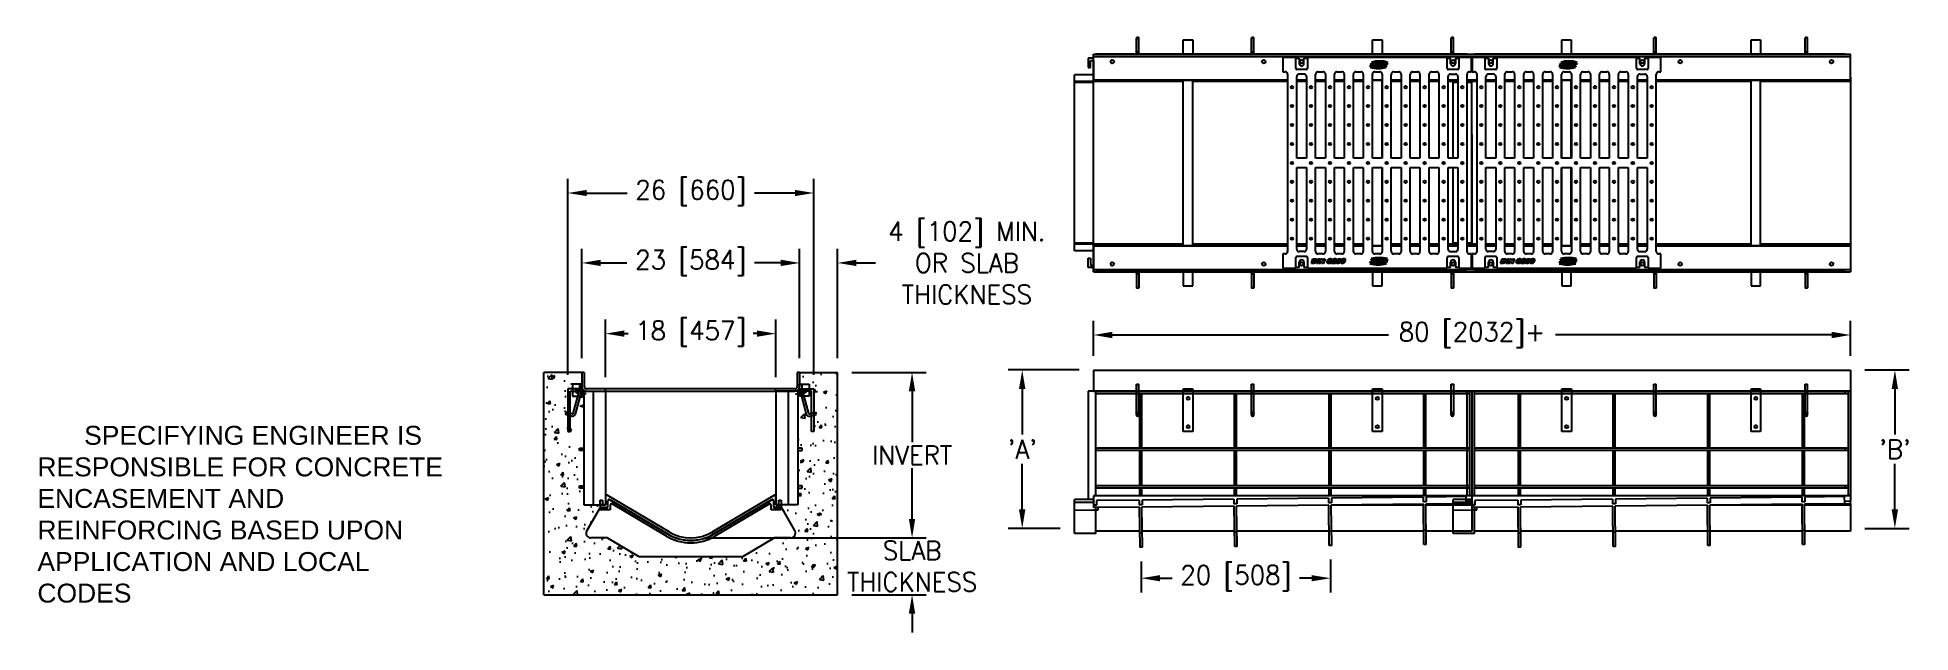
# Model space of a CAD drawing. Extents: x -50 to 148, y -1 to 62.
import ezdxf

# ---------------------------------------------------------------- set-up
doc = ezdxf.new("R2010")
doc.units = 0
doc.header["$LTSCALE"] = 0.015748
doc.header["$MEASUREMENT"] = 0
doc.linetypes.add('HIDDEN', pattern=[0.375, 0.25, -0.125])
for name, color, linetype in [('BASE', 7, 'Continuous'), ('FRAME', 7, 'Continuous'), ('SIDEWALL', 7, 'Continuous')]:
    doc.layers.add(name, color=color, linetype=linetype)
doc.layers.add('Visible Edges(DANS)', color=7, linetype='Continuous', lineweight=25)
doc.styles.add('Sales', font='romans.shx', dxfattribs={"width": 0.95})
doc.styles.get("Standard").update_dxf_attribs({"font": 'TIMES.TTF'})
doc.dimstyles.new('Sales Drawing', dxfattribs={"dimscale": 4, "dimtxt": 0.5, "dimasz": 0.5, "dimexe": 0.375, "dimexo": 0.375, "dimgap": 0.09, "dimtad": 0, "dimtih": 1, "dimtoh": 1, "dimdec": 4, "dimzin": 0, "dimdsep": 46, "dimlunit": 5, "dimtxsty": 'Sales', "dimcen": 0.09, "dimclrd": 256, "dimclre": 256, "dimadec": 0, "dimazin": 0, "dimtfac": 0.95, "dimtdec": 4, "dimtofl": 0, "dimtmove": 0, "dimatfit": 3, "dimfxl": 0, "dimtolj": 1, "dimtzin": 0, "dimlwd": -1, "dimlwe": -1, "dimarcsym": 0})

msp = doc.modelspace()

# ---------------------------------------------------------------- texts
at = {"insert": (-49.68053, 20.83525), "char_height": 2, "attachment_point": 1}
msp.add_mtext_dynamic_manual_height_columns('{\\fArial|b0|i0|c0|p34;\\W6.35807; }{\\fArial|b0|i0|c0|p34;SPECIFYING ENGINEER IS }{\\fArial|b0|i0|c0|p34;\\W6.35807; }{\\fArial|b0|i0|c0|p34;RESPONSIBLE FOR CONCRETE }{\\fArial|b0|i0|c0|p34;\\W6.35807; }{\\fArial|b0|i0|c0|p34;ENCASEMENT AND }{\\fArial|b0|i0|c0|p34;\\W6.35807; }{\\fArial|b0|i0|c0|p34;REINFORCING BASED UPON }{\\fArial|b0|i0|c0|p34;\\W6.35807; }{\\fArial|b0|i0|c0|p34;APPLICATION AND LOCAL CODES }', width=45.5317261, gutter_width=0.75, heights=[0], dxfattribs=at)

# ---------------------------------------------------------------- blocks, each defined once
blk = doc.blocks.new('*D16')
for p, q in [((66.95, 6.5), (66.95, 3.24)), ((86.95, 6.71), (86.95, 3.24)), ((68.95, 4.74), (70.22, 4.74)), ((84.95, 4.74), (83.69, 4.74))]:
    blk.add_line(p, q)
for points in [[(68.95, 5.07), (68.95, 4.41), (66.95, 4.74)], [(84.95, 5.07), (84.95, 4.41), (86.95, 4.74)]]:
    blk.add_solid(points)
at = {"layer": 'Defpoints', "color": 0}
for p in [(66.95, 8), (86.95, 8.21), (86.95, 4.74)]:
    blk.add_point(p, dxfattribs=at)
at = {"color": 0, "insert": (76.95, 4.74), "char_height": 2, "attachment_point": 5, "style": 'Sales'}
blk.add_mtext('\\A1;20 [508]', dxfattribs=at)
blk = doc.blocks.new('*D17')
for p, q in [((61.9, 28.24), (61.9, 31.94)), ((141.9, 28.24), (141.9, 31.94)), ((63.9, 30.44), (93.08, 30.44)), ((139.9, 30.44), (110.72, 30.44))]:
    blk.add_line(p, q)
for points in [[(63.9, 30.77), (63.9, 30.1), (61.9, 30.44)], [(139.9, 30.77), (139.9, 30.1), (141.9, 30.44)]]:
    blk.add_solid(points)
at = {"layer": 'Defpoints', "color": 0}
for p in [(141.9, 30.44), (61.9, 26.74), (141.9, 26.74)]:
    blk.add_point(p, dxfattribs=at)
at = {"color": 0, "insert": (101.9, 30.44), "char_height": 2, "attachment_point": 5, "style": 'Sales'}
blk.add_mtext('\\A1;80 [2032]+', dxfattribs=at)
blk = doc.blocks.new('*D18')
for p, q in [((60.4, 26.74), (52.88, 26.74)), ((54.38, 24.74), (54.38, 19.92)), ((54.38, 12), (54.38, 16.82)), ((58.4, 10), (52.88, 10))]:
    blk.add_line(p, q)
for points in [[(54.04, 24.74), (54.71, 24.74), (54.38, 26.74)], [(54.04, 12), (54.71, 12), (54.38, 10)]]:
    blk.add_solid(points)
at = {"layer": 'Defpoints', "color": 0}
for p in [(61.9, 26.74), (54.38, 10), (59.9, 10)]:
    blk.add_point(p, dxfattribs=at)
at = {"color": 0, "insert": (54.38, 18.37), "char_height": 2, "attachment_point": 5, "style": 'Sales'}
blk.add_mtext("\\A1;'A'", dxfattribs=at)
blk = doc.blocks.new('*D19')
for p, q in [((143.4, 26.74), (148.09, 26.74)), ((146.59, 24.74), (146.59, 19.92)), ((146.59, 12), (146.59, 16.82)), ((143.4, 10), (148.09, 10))]:
    blk.add_line(p, q)
for points in [[(146.25, 24.74), (146.92, 24.74), (146.59, 26.74)], [(146.25, 12), (146.92, 12), (146.59, 10)]]:
    blk.add_solid(points)
at = {"layer": 'Defpoints', "color": 0}
for p in [(141.9, 26.74), (141.9, 10), (146.59, 10)]:
    blk.add_point(p, dxfattribs=at)
at = {"color": 0, "insert": (146.59, 18.37), "char_height": 2, "attachment_point": 5, "style": 'Sales'}
blk.add_mtext("\\A1;'B'", dxfattribs=at)
blk = doc.blocks.new('*D21')
for p, q in [((36.36, 26.49), (44.24, 26.49)), ((42.74, 24.49), (42.74, 19.1)), ((42.74, 11), (42.74, 16.38)), ((20.85, 9), (44.24, 9))]:
    blk.add_line(p, q)
for points in [[(42.4, 24.49), (43.07, 24.49), (42.74, 26.49)], [(42.4, 11), (43.07, 11), (42.74, 9)]]:
    blk.add_solid(points)
at = {"layer": 'Defpoints', "color": 0}
for p in [(34.86, 26.49), (19.35, 9), (42.74, 9)]:
    blk.add_point(p, dxfattribs=at)
at = {"color": 0, "insert": (42.74, 17.74), "char_height": 2, "attachment_point": 5, "style": 'Sales'}
blk.add_mtext('\\A1;INVERT', dxfattribs=at)
blk = doc.blocks.new('*D22')
for p, q in [((42.74, 11), (42.74, 13)), ((20.85, 9), (44.24, 9)), ((36.36, 3), (44.24, 3)), ((42.74, 1), (42.74, -1))]:
    blk.add_line(p, q)
for points in [[(42.4, 11), (43.07, 11), (42.74, 9)], [(42.4, 1), (43.07, 1), (42.74, 3)]]:
    blk.add_solid(points)
at = {"layer": 'Defpoints', "color": 0}
for p in [(19.35, 9), (34.86, 3), (42.74, 3)]:
    blk.add_point(p, dxfattribs=at)
at = {"color": 0, "insert": (42.74, 6), "char_height": 2, "attachment_point": 5, "style": 'Sales'}
blk.add_mtext('\\A1;SLAB\\PTHICKNESS', dxfattribs=at)
blk = doc.blocks.new('*D23')
for p, q in [((28.86, 38.05), (26.86, 38.05)), ((30.86, 27.99), (30.86, 39.55)), ((34.86, 27.99), (34.86, 39.55)), ((36.86, 38.05), (38.86, 38.05))]:
    blk.add_line(p, q)
for points in [[(28.86, 38.39), (28.86, 37.72), (30.86, 38.05)], [(36.86, 38.39), (36.86, 37.72), (34.86, 38.05)]]:
    blk.add_solid(points)
at = {"layer": 'Defpoints', "color": 0}
for p in [(34.86, 38.05), (30.86, 26.49), (34.86, 26.49)]:
    blk.add_point(p, dxfattribs=at)
at = {"color": 0, "insert": (48.53, 38.05), "char_height": 2, "attachment_point": 5, "style": 'Sales'}
blk.add_mtext('\\A1;4 [102] MIN.\\POR SLAB\\PTHICKNESS', dxfattribs=at)
blk = doc.blocks.new('*D24')
for p, q in [((10.35, 25.99), (10.35, 32.08)), ((28.35, 25.99), (28.35, 32.08)), ((12.35, 30.58), (12.75, 30.58)), ((26.35, 30.58), (25.95, 30.58))]:
    blk.add_line(p, q)
for points in [[(12.35, 30.92), (12.35, 30.25), (10.35, 30.58)], [(26.35, 30.92), (26.35, 30.25), (28.35, 30.58)]]:
    blk.add_solid(points)
at = {"layer": 'Defpoints', "color": 0}
for p in [(10.35, 30.58), (10.35, 24.49), (28.35, 24.49)]:
    blk.add_point(p, dxfattribs=at)
at = {"color": 0, "insert": (19.35, 30.58), "char_height": 2, "attachment_point": 5, "style": 'Sales'}
blk.add_mtext('\\A1;18 [457]', dxfattribs=at)
blk = doc.blocks.new('*D25')
for p, q in [((7.85, 27.99), (7.85, 39.55)), ((9.85, 38.05), (12.61, 38.05)), ((28.86, 38.05), (26.09, 38.05)), ((30.86, 27.99), (30.86, 39.55))]:
    blk.add_line(p, q)
for points in [[(9.85, 38.39), (9.85, 37.72), (7.85, 38.05)], [(28.86, 38.39), (28.86, 37.72), (30.86, 38.05)]]:
    blk.add_solid(points)
at = {"layer": 'Defpoints', "color": 0}
for p in [(7.85, 38.05), (7.85, 26.49), (30.86, 26.49)]:
    blk.add_point(p, dxfattribs=at)
at = {"color": 0, "insert": (19.35, 38.05), "char_height": 2, "attachment_point": 5, "style": 'Sales'}
blk.add_mtext('\\A1;23 [584]', dxfattribs=at)
blk = doc.blocks.new('18 grate')
at = {"layer": 'Visible Edges(DANS)'}
for p, q in [((18.29, 83.42), (17.22, 83.42)), ((17.22, 83.42), (17.22, 81.92)), ((18.57, 83.42), (18.29, 83.42)), ((18.57, 82.29), (18.57, 83.42)), ((18.57, 83.36), (18.94, 83.36)), ((18.94, 83.36), (18.94, 82.79)), ((19.44, 83.36), (19.82, 83.36)), ((19.44, 82.79), (19.44, 83.36)), ((19.82, 83.42), (19.82, 82.29)), ((20.09, 83.42), (19.82, 83.42)), ((34.29, 83.42), (20.09, 83.42)), ((34.56, 83.42), (34.29, 83.42)), ((34.56, 82.29), (34.56, 83.42)), ((34.56, 83.36), (34.94, 83.36)), ((34.94, 82.79), (34.94, 83.36)), ((35.44, 83.36), (35.81, 83.36)), ((35.44, 83.36), (35.44, 82.79)), ((35.81, 83.42), (35.81, 82.29)), ((36.09, 83.42), (35.81, 83.42)), ((37.16, 83.42), (36.09, 83.42)), ((37.16, 81.92), (37.16, 83.42)), ((17.22, 81.92), (17.45, 81.92)), ((17.7, 81.66), (17.7, 62.92)), ((18.67, 72.78), (18.67, 81.42)), ((19.69, 82.17), (18.69, 82.17)), ((19.45, 81.67), (18.92, 81.67)), ((19.7, 81.42), (19.7, 72.78)), ((20.67, 72.78), (20.67, 81.66)), ((20.92, 81.92), (21.45, 81.92)), ((21.7, 81.66), (21.7, 72.78)), ((22.67, 72.78), (22.67, 81.66)), ((22.92, 81.92), (23.45, 81.92)), ((23.7, 81.66), (23.7, 72.78)), ((24.67, 72.78), (24.67, 81.66)), ((24.92, 81.92), (25.45, 81.92)), ((25.7, 81.66), (25.7, 72.78)), ((26.45, 82.44), (26.59, 82.84)), ((26.58, 82.44), (26.45, 82.44)), ((26.45, 82.39), (28.14, 82.39)), ((28.31, 82.91), (26.57, 82.91)), ((26.65, 82.66), (26.58, 82.44)), ((26.59, 82.84), (26.71, 82.84)), ((26.72, 82.44), (26.65, 82.66)), ((26.67, 72.78), (26.67, 81.66)), ((26.71, 82.84), (26.78, 82.63)), ((26.84, 82.44), (26.72, 82.44)), ((26.78, 82.63), (26.85, 82.84)), ((26.97, 82.84), (26.84, 82.44)), ((26.85, 82.84), (26.97, 82.84)), ((26.92, 81.92), (27.45, 81.92)), ((27.03, 82.73), (27.01, 82.84)), ((27.01, 82.84), (27.16, 82.84)), ((27.27, 82.44), (27.06, 82.44)), ((27.17, 82.53), (27.12, 82.53)), ((27.15, 82.6), (27.19, 82.6)), ((27.16, 82.84), (27.18, 82.72)), ((27.19, 82.6), (27.17, 82.53)), ((27.21, 82.69), (27.22, 82.69)), ((27.22, 82.69), (27.27, 82.84)), ((27.27, 82.84), (27.41, 82.84)), ((27.41, 82.84), (27.27, 82.44)), ((27.35, 82.44), (27.43, 82.68)), ((27.48, 82.44), (27.35, 82.44)), ((27.56, 82.69), (27.48, 82.44)), ((27.6, 82.44), (27.68, 82.69)), ((27.73, 82.44), (27.6, 82.44)), ((27.7, 81.66), (27.7, 72.78)), ((27.81, 82.68), (27.73, 82.44)), ((27.79, 82.44), (27.82, 82.53)), ((28.14, 82.44), (27.79, 82.44)), ((27.82, 82.53), (28.11, 82.75)), ((27.89, 82.75), (27.92, 82.84)), ((28.11, 82.75), (27.89, 82.75)), ((27.92, 82.84), (28.3, 82.84)), ((28.27, 82.76), (27.98, 82.54)), ((27.98, 82.54), (28.18, 82.54)), ((28.18, 82.54), (28.14, 82.44)), ((28.3, 82.84), (28.27, 82.76)), ((28.67, 72.78), (28.67, 81.66)), ((28.92, 81.92), (29.45, 81.92)), ((29.7, 81.66), (29.7, 72.78)), ((30.67, 72.78), (30.67, 81.66)), ((30.92, 81.92), (31.45, 81.92)), ((31.7, 81.66), (31.7, 72.78)), ((32.67, 72.78), (32.67, 81.66)), ((32.92, 81.92), (33.45, 81.92)), ((33.7, 81.66), (33.7, 72.78)), ((34.67, 72.78), (34.67, 81.42)), ((35.69, 82.17), (34.69, 82.17)), ((34.92, 81.67), (35.45, 81.67)), ((35.7, 81.42), (35.7, 72.78)), ((36.67, 62.92), (36.67, 81.66)), ((36.92, 81.92), (37.16, 81.92)), ((19.7, 72.78), (18.67, 72.78)), ((18.67, 71.81), (19.7, 71.81)), ((18.67, 63.17), (18.67, 71.81)), ((19.7, 71.81), (19.7, 63.17)), ((21.7, 72.78), (20.67, 72.78)), ((20.67, 71.81), (21.7, 71.81)), ((20.67, 62.92), (20.67, 71.81)), ((21.7, 71.81), (21.7, 62.92)), ((23.7, 72.78), (22.67, 72.78)), ((22.67, 71.81), (23.7, 71.81)), ((22.67, 62.92), (22.67, 71.81)), ((23.7, 71.81), (23.7, 62.92)), ((25.7, 72.78), (24.67, 72.78)), ((24.67, 71.81), (25.7, 71.81)), ((24.67, 62.92), (24.67, 71.81)), ((25.7, 71.81), (25.7, 62.92)), ((27.7, 72.78), (26.67, 72.78)), ((26.67, 71.81), (27.7, 71.81)), ((26.67, 62.92), (26.67, 71.81)), ((27.7, 71.81), (27.7, 62.92)), ((29.7, 72.78), (28.67, 72.78)), ((28.67, 71.81), (29.7, 71.81)), ((28.67, 62.92), (28.67, 71.81)), ((29.7, 71.81), (29.7, 62.92)), ((31.7, 72.78), (30.67, 72.78)), ((30.67, 71.81), (31.7, 71.81)), ((30.67, 62.92), (30.67, 71.81)), ((31.7, 71.81), (31.7, 62.92)), ((33.7, 72.78), (32.67, 72.78)), ((32.67, 71.81), (33.7, 71.81)), ((32.67, 62.92), (32.67, 71.81)), ((33.7, 71.81), (33.7, 62.92)), ((35.7, 72.78), (34.67, 72.78)), ((34.67, 71.81), (35.7, 71.81)), ((34.67, 63.17), (34.67, 71.81)), ((35.7, 71.81), (35.7, 63.17)), ((17.45, 62.67), (17.22, 62.67)), ((17.22, 62.67), (17.22, 61.17)), ((18.57, 61.17), (18.57, 62.29)), ((18.69, 62.42), (19.69, 62.42)), ((19.45, 62.92), (18.92, 62.92)), ((18.94, 61.22), (18.94, 61.79)), ((19.44, 61.79), (19.44, 61.22)), ((19.82, 62.29), (19.82, 61.17)), ((20.22, 61.67), (20.39, 62.17)), ((20.45, 61.67), (20.22, 61.67)), ((20.39, 62.17), (20.62, 62.17)), ((20.43, 61.8), (20.51, 62.05)), ((20.46, 61.8), (20.43, 61.8)), ((20.51, 62.05), (20.54, 62.05)), ((20.76, 61.67), (20.93, 62.17)), ((20.93, 61.67), (20.76, 61.67)), ((21.45, 62.67), (20.92, 62.67)), ((21.1, 62.17), (20.93, 61.67)), ((20.93, 62.17), (21.1, 62.17)), ((21.03, 61.67), (21.2, 62.17)), ((21.18, 61.67), (21.03, 61.67)), ((21.28, 61.94), (21.18, 61.67)), ((21.2, 62.17), (21.35, 62.17)), ((21.36, 61.67), (21.28, 61.94)), ((21.35, 62.17), (21.43, 61.9)), ((21.51, 61.67), (21.36, 61.67)), ((21.43, 61.9), (21.52, 62.17)), ((21.68, 62.17), (21.51, 61.67)), ((21.52, 62.17), (21.68, 62.17)), ((22.23, 61.88), (22.36, 61.84)), ((22.42, 62.02), (22.26, 61.98)), ((22.76, 61.67), (22.35, 61.67)), ((22.62, 62), (22.47, 62.01)), ((22.6, 61.8), (22.81, 61.8)), ((22.81, 61.8), (22.76, 61.67)), ((22.86, 61.81), (23.01, 61.83)), ((22.91, 61.9), (23.04, 62.17)), ((23.03, 61.88), (22.91, 61.9)), ((23.45, 62.67), (22.92, 62.67)), ((23.04, 62.17), (23.38, 62.17)), ((23.12, 62.05), (23.09, 61.99)), ((23.34, 62.05), (23.12, 62.05)), ((23.38, 62.17), (23.34, 62.05)), ((25.45, 62.67), (24.92, 62.67)), ((26.4, 61.72), (26.43, 61.8)), ((26.78, 61.72), (26.4, 61.72)), ((26.4, 61.64), (28.15, 61.64)), ((26.43, 61.8), (26.72, 62.02)), ((26.53, 62.02), (26.56, 62.12)), ((26.72, 62.02), (26.53, 62.02)), ((28.25, 62.18), (26.56, 62.18)), ((26.56, 62.12), (26.91, 62.12)), ((26.88, 62.03), (26.59, 61.81)), ((26.59, 61.81), (26.82, 61.81)), ((26.82, 61.81), (26.78, 61.72)), ((26.91, 62.12), (26.88, 62.03)), ((26.89, 61.88), (26.97, 62.12)), ((27.45, 62.67), (26.92, 62.67)), ((26.97, 62.12), (27.1, 62.12)), ((27.1, 62.12), (27.02, 61.87)), ((27.14, 61.87), (27.22, 62.12)), ((27.22, 62.12), (27.36, 62.12)), ((27.36, 62.12), (27.28, 61.88)), ((27.3, 61.72), (27.44, 62.12)), ((27.43, 61.72), (27.3, 61.72)), ((27.49, 61.87), (27.43, 61.72)), ((27.44, 62.12), (27.64, 62.12)), ((27.49, 61.87), (27.49, 61.87)), ((27.51, 61.96), (27.54, 62.03)), ((27.56, 61.96), (27.51, 61.96)), ((27.55, 61.72), (27.52, 61.83)), ((27.54, 62.03), (27.58, 62.03)), ((27.69, 61.72), (27.55, 61.72)), ((27.68, 61.83), (27.69, 61.72)), ((27.73, 61.72), (27.87, 62.12)), ((27.85, 61.72), (27.73, 61.72)), ((27.93, 61.93), (27.85, 61.72)), ((27.87, 62.12), (27.99, 62.12)), ((27.99, 61.72), (27.93, 61.93)), ((27.99, 62.12), (28.05, 61.9)), ((28.11, 61.72), (27.99, 61.72)), ((28.05, 61.9), (28.12, 62.12)), ((28.25, 62.12), (28.11, 61.72)), ((28.12, 62.12), (28.25, 62.12)), ((29.45, 62.67), (28.92, 62.67)), ((31.45, 62.67), (30.92, 62.67)), ((33.45, 62.67), (32.92, 62.67)), ((34.56, 61.17), (34.56, 62.29)), ((34.69, 62.42), (35.69, 62.42)), ((34.92, 62.92), (35.45, 62.92)), ((34.94, 61.22), (34.94, 61.79)), ((35.44, 61.79), (35.44, 61.22)), ((35.81, 62.29), (35.81, 61.17)), ((37.16, 62.67), (36.92, 62.67)), ((37.16, 61.17), (37.16, 62.67)), ((17.22, 61.17), (18.29, 61.17)), ((18.29, 61.17), (18.57, 61.17)), ((18.94, 61.22), (18.57, 61.22)), ((19.82, 61.22), (19.44, 61.22)), ((19.82, 61.17), (20.09, 61.17)), ((20.09, 61.17), (34.29, 61.17)), ((34.29, 61.17), (34.56, 61.17)), ((34.94, 61.22), (34.56, 61.22)), ((35.81, 61.22), (35.44, 61.22)), ((35.81, 61.17), (36.09, 61.17)), ((36.09, 61.17), (37.16, 61.17))]:
    blk.add_line(p, q, dxfattribs=at)
at = {"layer": 'Visible Edges(DANS)', "flags": 128}
for points in [[(17.7, 81.66), (17.7, 81.68), (17.7, 81.7), (17.7, 81.71), (17.7, 81.73), (17.69, 81.75), (17.69, 81.76), (17.68, 81.78), (17.67, 81.79), (17.66, 81.8), (17.65, 81.82), (17.64, 81.83), (17.63, 81.84), (17.62, 81.85), (17.61, 81.86), (17.59, 81.87), (17.58, 81.88), (17.57, 81.89), (17.55, 81.9), (17.54, 81.9), (17.52, 81.91), (17.5, 81.91), (17.49, 81.91), (17.47, 81.92), (17.45, 81.92)], [(18.92, 81.67), (18.91, 81.67), (18.89, 81.66), (18.88, 81.66), (18.86, 81.66), (18.84, 81.65), (18.83, 81.65), (18.81, 81.64), (18.8, 81.63), (18.79, 81.62), (18.77, 81.61), (18.76, 81.6), (18.75, 81.59), (18.74, 81.58), (18.73, 81.57), (18.72, 81.55), (18.71, 81.54), (18.7, 81.53), (18.69, 81.51), (18.69, 81.5), (18.68, 81.48), (18.68, 81.46), (18.68, 81.45), (18.68, 81.43), (18.67, 81.42)], [(19.7, 81.42), (19.7, 81.43), (19.7, 81.45), (19.7, 81.46), (19.7, 81.48), (19.69, 81.5), (19.69, 81.51), (19.68, 81.53), (19.67, 81.54), (19.66, 81.55), (19.65, 81.57), (19.64, 81.58), (19.63, 81.59), (19.62, 81.6), (19.61, 81.61), (19.59, 81.62), (19.58, 81.63), (19.57, 81.64), (19.55, 81.65), (19.54, 81.65), (19.52, 81.66), (19.5, 81.66), (19.49, 81.66), (19.47, 81.67), (19.45, 81.67)], [(20.92, 81.92), (20.91, 81.92), (20.89, 81.91), (20.88, 81.91), (20.86, 81.91), (20.84, 81.9), (20.83, 81.9), (20.81, 81.89), (20.8, 81.88), (20.79, 81.87), (20.77, 81.86), (20.76, 81.85), (20.75, 81.84), (20.74, 81.83), (20.73, 81.82), (20.72, 81.8), (20.71, 81.79), (20.7, 81.78), (20.69, 81.76), (20.69, 81.75), (20.68, 81.73), (20.68, 81.71), (20.68, 81.7), (20.68, 81.68), (20.67, 81.66)], [(21.7, 81.66), (21.7, 81.68), (21.7, 81.7), (21.7, 81.71), (21.7, 81.73), (21.69, 81.75), (21.69, 81.76), (21.68, 81.78), (21.67, 81.79), (21.66, 81.8), (21.65, 81.82), (21.64, 81.83), (21.63, 81.84), (21.62, 81.85), (21.61, 81.86), (21.59, 81.87), (21.58, 81.88), (21.57, 81.89), (21.55, 81.9), (21.54, 81.9), (21.52, 81.91), (21.5, 81.91), (21.49, 81.91), (21.47, 81.92), (21.45, 81.92)], [(22.92, 81.92), (22.91, 81.92), (22.89, 81.91), (22.88, 81.91), (22.86, 81.91), (22.84, 81.9), (22.83, 81.9), (22.81, 81.89), (22.8, 81.88), (22.79, 81.87), (22.77, 81.86), (22.76, 81.85), (22.75, 81.84), (22.74, 81.83), (22.73, 81.82), (22.72, 81.8), (22.71, 81.79), (22.7, 81.78), (22.69, 81.76), (22.69, 81.75), (22.68, 81.73), (22.68, 81.71), (22.68, 81.7), (22.68, 81.68), (22.67, 81.66)], [(23.7, 81.66), (23.7, 81.68), (23.7, 81.7), (23.7, 81.71), (23.7, 81.73), (23.69, 81.75), (23.69, 81.76), (23.68, 81.78), (23.67, 81.79), (23.66, 81.8), (23.65, 81.82), (23.64, 81.83), (23.63, 81.84), (23.62, 81.85), (23.61, 81.86), (23.59, 81.87), (23.58, 81.88), (23.57, 81.89), (23.55, 81.9), (23.54, 81.9), (23.52, 81.91), (23.5, 81.91), (23.49, 81.91), (23.47, 81.92), (23.45, 81.92)], [(24.92, 81.92), (24.91, 81.92), (24.89, 81.91), (24.88, 81.91), (24.86, 81.91), (24.84, 81.9), (24.83, 81.9), (24.81, 81.89), (24.8, 81.88), (24.79, 81.87), (24.77, 81.86), (24.76, 81.85), (24.75, 81.84), (24.74, 81.83), (24.73, 81.82), (24.72, 81.8), (24.71, 81.79), (24.7, 81.78), (24.69, 81.76), (24.69, 81.75), (24.68, 81.73), (24.68, 81.71), (24.68, 81.7), (24.68, 81.68), (24.67, 81.66)], [(25.7, 81.66), (25.7, 81.68), (25.7, 81.7), (25.7, 81.71), (25.7, 81.73), (25.69, 81.75), (25.69, 81.76), (25.68, 81.78), (25.67, 81.79), (25.66, 81.8), (25.65, 81.82), (25.64, 81.83), (25.63, 81.84), (25.62, 81.85), (25.61, 81.86), (25.59, 81.87), (25.58, 81.88), (25.57, 81.89), (25.55, 81.9), (25.54, 81.9), (25.52, 81.91), (25.5, 81.91), (25.49, 81.91), (25.47, 81.92), (25.45, 81.92)], [(26.92, 81.92), (26.91, 81.92), (26.89, 81.91), (26.88, 81.91), (26.86, 81.91), (26.84, 81.9), (26.83, 81.9), (26.81, 81.89), (26.8, 81.88), (26.79, 81.87), (26.77, 81.86), (26.76, 81.85), (26.75, 81.84), (26.74, 81.83), (26.73, 81.82), (26.72, 81.8), (26.71, 81.79), (26.7, 81.78), (26.69, 81.76), (26.69, 81.75), (26.68, 81.73), (26.68, 81.71), (26.68, 81.7), (26.68, 81.68), (26.67, 81.66)], [(26.94, 82.56), (26.95, 82.56), (26.95, 82.57), (26.95, 82.57), (26.95, 82.58), (26.96, 82.58), (26.96, 82.59), (26.96, 82.59), (26.97, 82.6), (26.97, 82.6), (26.97, 82.61), (26.98, 82.61), (26.98, 82.62), (26.98, 82.62), (26.99, 82.62), (26.99, 82.63), (27, 82.63), (27, 82.63), (27, 82.64), (27.01, 82.64), (27.01, 82.64), (27.02, 82.65), (27.02, 82.65), (27.03, 82.65), (27.03, 82.66)], [(27.06, 82.44), (27.05, 82.44), (27.04, 82.44), (27.02, 82.45), (27.01, 82.45), (27, 82.45), (26.99, 82.45), (26.99, 82.45), (26.98, 82.45), (26.97, 82.46), (26.97, 82.46), (26.96, 82.46), (26.96, 82.47), (26.95, 82.47), (26.95, 82.48), (26.94, 82.48), (26.94, 82.49), (26.94, 82.5), (26.94, 82.51), (26.94, 82.51), (26.94, 82.52), (26.94, 82.53), (26.94, 82.54), (26.94, 82.55), (26.94, 82.56)], [(27.05, 82.68), (27.05, 82.68), (27.05, 82.68), (27.05, 82.68), (27.05, 82.68), (27.05, 82.68), (27.04, 82.68), (27.04, 82.69), (27.04, 82.69), (27.04, 82.69), (27.04, 82.69), (27.04, 82.7), (27.04, 82.7), (27.04, 82.7), (27.04, 82.7), (27.03, 82.71), (27.03, 82.71), (27.03, 82.71), (27.03, 82.71), (27.03, 82.72), (27.03, 82.72), (27.03, 82.72), (27.03, 82.72), (27.03, 82.72), (27.03, 82.73)], [(27.03, 82.66), (27.04, 82.66), (27.04, 82.66), (27.04, 82.66), (27.04, 82.66), (27.04, 82.66), (27.04, 82.66), (27.05, 82.66), (27.05, 82.66), (27.05, 82.66), (27.05, 82.66), (27.05, 82.66), (27.05, 82.66), (27.06, 82.66), (27.06, 82.66), (27.06, 82.67), (27.06, 82.67), (27.06, 82.67), (27.07, 82.67), (27.07, 82.67), (27.07, 82.67), (27.07, 82.67), (27.07, 82.67), (27.07, 82.67), (27.08, 82.67)], [(27.08, 82.67), (27.08, 82.67), (27.07, 82.67), (27.07, 82.67), (27.07, 82.67), (27.07, 82.67), (27.07, 82.67), (27.07, 82.67), (27.07, 82.67), (27.06, 82.67), (27.06, 82.67), (27.06, 82.67), (27.06, 82.67), (27.06, 82.67), (27.06, 82.67), (27.06, 82.67), (27.06, 82.67), (27.06, 82.67), (27.06, 82.67), (27.05, 82.67), (27.05, 82.67), (27.05, 82.67), (27.05, 82.68), (27.05, 82.68), (27.05, 82.68)], [(27.08, 82.57), (27.08, 82.57), (27.08, 82.57), (27.08, 82.57), (27.08, 82.57), (27.08, 82.58), (27.09, 82.58), (27.09, 82.58), (27.09, 82.58), (27.09, 82.58), (27.09, 82.58), (27.09, 82.58), (27.09, 82.59), (27.1, 82.59), (27.1, 82.59), (27.1, 82.59), (27.1, 82.59), (27.1, 82.59), (27.1, 82.59), (27.11, 82.59), (27.11, 82.59), (27.11, 82.6), (27.11, 82.6), (27.11, 82.6), (27.12, 82.6)], [(27.12, 82.53), (27.12, 82.53), (27.11, 82.53), (27.11, 82.53), (27.1, 82.53), (27.1, 82.53), (27.1, 82.54), (27.09, 82.54), (27.09, 82.54), (27.09, 82.54), (27.09, 82.54), (27.08, 82.54), (27.08, 82.54), (27.08, 82.54), (27.08, 82.55), (27.08, 82.55), (27.08, 82.55), (27.08, 82.55), (27.08, 82.55), (27.08, 82.55), (27.08, 82.56), (27.08, 82.56), (27.08, 82.56), (27.08, 82.56), (27.08, 82.57)], [(27.12, 82.6), (27.12, 82.6), (27.12, 82.6), (27.12, 82.6), (27.12, 82.6), (27.12, 82.6), (27.13, 82.6), (27.13, 82.6), (27.13, 82.6), (27.13, 82.6), (27.13, 82.6), (27.13, 82.6), (27.13, 82.6), (27.14, 82.6), (27.14, 82.6), (27.14, 82.6), (27.14, 82.6), (27.14, 82.6), (27.14, 82.6), (27.14, 82.6), (27.14, 82.6), (27.14, 82.6), (27.14, 82.6), (27.14, 82.6), (27.15, 82.6)], [(27.18, 82.72), (27.18, 82.72), (27.18, 82.72), (27.18, 82.72), (27.18, 82.72), (27.18, 82.72), (27.18, 82.71), (27.18, 82.71), (27.18, 82.71), (27.18, 82.71), (27.18, 82.71), (27.18, 82.71), (27.18, 82.71), (27.19, 82.7), (27.19, 82.7), (27.19, 82.7), (27.19, 82.7), (27.19, 82.7), (27.19, 82.7), (27.19, 82.7), (27.19, 82.7), (27.19, 82.7), (27.19, 82.7), (27.19, 82.7), (27.19, 82.69)], [(27.19, 82.69), (27.19, 82.69), (27.19, 82.69), (27.19, 82.69), (27.19, 82.69), (27.19, 82.69), (27.2, 82.69), (27.2, 82.69), (27.2, 82.69), (27.2, 82.69), (27.2, 82.69), (27.2, 82.69), (27.2, 82.69), (27.2, 82.69), (27.2, 82.69), (27.2, 82.69), (27.21, 82.69), (27.21, 82.69), (27.21, 82.69), (27.21, 82.69), (27.21, 82.69), (27.21, 82.69), (27.21, 82.69), (27.21, 82.69), (27.21, 82.69)], [(27.43, 82.68), (27.43, 82.69), (27.44, 82.7), (27.44, 82.71), (27.44, 82.72), (27.45, 82.72), (27.45, 82.73), (27.46, 82.74), (27.46, 82.75), (27.47, 82.76), (27.47, 82.76), (27.48, 82.77), (27.49, 82.78), (27.49, 82.78), (27.5, 82.79), (27.51, 82.8), (27.52, 82.8), (27.53, 82.81), (27.53, 82.81), (27.54, 82.82), (27.55, 82.82), (27.56, 82.83), (27.57, 82.83), (27.58, 82.83), (27.59, 82.84)], [(27.7, 81.66), (27.7, 81.68), (27.7, 81.7), (27.7, 81.71), (27.7, 81.73), (27.69, 81.75), (27.69, 81.76), (27.68, 81.78), (27.67, 81.79), (27.66, 81.8), (27.65, 81.82), (27.64, 81.83), (27.63, 81.84), (27.62, 81.85), (27.61, 81.86), (27.59, 81.87), (27.58, 81.88), (27.57, 81.89), (27.55, 81.9), (27.54, 81.9), (27.52, 81.91), (27.5, 81.91), (27.49, 81.91), (27.47, 81.92), (27.45, 81.92)], [(27.64, 82.75), (27.64, 82.75), (27.63, 82.75), (27.63, 82.75), (27.63, 82.75), (27.62, 82.75), (27.62, 82.74), (27.61, 82.74), (27.61, 82.74), (27.61, 82.74), (27.6, 82.74), (27.6, 82.73), (27.59, 82.73), (27.59, 82.73), (27.59, 82.73), (27.58, 82.72), (27.58, 82.72), (27.58, 82.72), (27.58, 82.71), (27.57, 82.71), (27.57, 82.7), (27.57, 82.7), (27.57, 82.7), (27.56, 82.69), (27.56, 82.69)], [(27.59, 82.84), (27.59, 82.84), (27.59, 82.84), (27.59, 82.84), (27.6, 82.84), (27.6, 82.84), (27.6, 82.84), (27.61, 82.84), (27.61, 82.84), (27.61, 82.85), (27.62, 82.85), (27.62, 82.85), (27.62, 82.85), (27.63, 82.85), (27.63, 82.85), (27.63, 82.85), (27.64, 82.85), (27.64, 82.85), (27.65, 82.85), (27.65, 82.85), (27.65, 82.85), (27.66, 82.85), (27.66, 82.85), (27.66, 82.85), (27.67, 82.85)], [(27.68, 82.69), (27.69, 82.69), (27.69, 82.7), (27.69, 82.7), (27.69, 82.7), (27.69, 82.71), (27.69, 82.71), (27.69, 82.72), (27.69, 82.72), (27.69, 82.72), (27.69, 82.73), (27.68, 82.73), (27.68, 82.73), (27.68, 82.73), (27.68, 82.74), (27.68, 82.74), (27.67, 82.74), (27.67, 82.74), (27.67, 82.74), (27.66, 82.75), (27.66, 82.75), (27.66, 82.75), (27.65, 82.75), (27.65, 82.75), (27.64, 82.75)], [(27.67, 82.85), (27.68, 82.85), (27.69, 82.85), (27.7, 82.85), (27.71, 82.85), (27.72, 82.85), (27.73, 82.85), (27.74, 82.84), (27.75, 82.84), (27.76, 82.84), (27.77, 82.84), (27.78, 82.83), (27.78, 82.83), (27.79, 82.83), (27.79, 82.82), (27.8, 82.81), (27.81, 82.81), (27.81, 82.8), (27.81, 82.79), (27.82, 82.79), (27.82, 82.78), (27.82, 82.77), (27.82, 82.76), (27.82, 82.76), (27.82, 82.75)], [(27.82, 82.75), (27.82, 82.75), (27.82, 82.74), (27.82, 82.74), (27.82, 82.74), (27.82, 82.73), (27.82, 82.73), (27.82, 82.73), (27.82, 82.72), (27.82, 82.72), (27.82, 82.72), (27.82, 82.72), (27.82, 82.71), (27.82, 82.71), (27.82, 82.71), (27.82, 82.7), (27.82, 82.7), (27.82, 82.7), (27.82, 82.7), (27.82, 82.69), (27.82, 82.69), (27.82, 82.69), (27.81, 82.69), (27.81, 82.68), (27.81, 82.68)], [(28.92, 81.92), (28.91, 81.92), (28.89, 81.91), (28.88, 81.91), (28.86, 81.91), (28.84, 81.9), (28.83, 81.9), (28.81, 81.89), (28.8, 81.88), (28.79, 81.87), (28.77, 81.86), (28.76, 81.85), (28.75, 81.84), (28.74, 81.83), (28.73, 81.82), (28.72, 81.8), (28.71, 81.79), (28.7, 81.78), (28.69, 81.76), (28.69, 81.75), (28.68, 81.73), (28.68, 81.71), (28.68, 81.7), (28.68, 81.68), (28.67, 81.66)], [(29.7, 81.66), (29.7, 81.68), (29.7, 81.7), (29.7, 81.71), (29.7, 81.73), (29.69, 81.75), (29.69, 81.76), (29.68, 81.78), (29.67, 81.79), (29.66, 81.8), (29.65, 81.82), (29.64, 81.83), (29.63, 81.84), (29.62, 81.85), (29.61, 81.86), (29.59, 81.87), (29.58, 81.88), (29.57, 81.89), (29.55, 81.9), (29.54, 81.9), (29.52, 81.91), (29.5, 81.91), (29.49, 81.91), (29.47, 81.92), (29.45, 81.92)], [(30.92, 81.92), (30.91, 81.92), (30.89, 81.91), (30.88, 81.91), (30.86, 81.91), (30.84, 81.9), (30.83, 81.9), (30.81, 81.89), (30.8, 81.88), (30.79, 81.87), (30.77, 81.86), (30.76, 81.85), (30.75, 81.84), (30.74, 81.83), (30.73, 81.82), (30.72, 81.8), (30.71, 81.79), (30.7, 81.78), (30.69, 81.76), (30.69, 81.75), (30.68, 81.73), (30.68, 81.71), (30.68, 81.7), (30.68, 81.68), (30.67, 81.66)], [(31.7, 81.66), (31.7, 81.68), (31.7, 81.7), (31.7, 81.71), (31.7, 81.73), (31.69, 81.75), (31.69, 81.76), (31.68, 81.78), (31.67, 81.79), (31.66, 81.8), (31.65, 81.82), (31.64, 81.83), (31.63, 81.84), (31.62, 81.85), (31.61, 81.86), (31.59, 81.87), (31.58, 81.88), (31.57, 81.89), (31.55, 81.9), (31.54, 81.9), (31.52, 81.91), (31.5, 81.91), (31.49, 81.91), (31.47, 81.92), (31.45, 81.92)], [(32.92, 81.92), (32.91, 81.92), (32.89, 81.91), (32.88, 81.91), (32.86, 81.91), (32.84, 81.9), (32.83, 81.9), (32.81, 81.89), (32.8, 81.88), (32.79, 81.87), (32.77, 81.86), (32.76, 81.85), (32.75, 81.84), (32.74, 81.83), (32.73, 81.82), (32.72, 81.8), (32.71, 81.79), (32.7, 81.78), (32.69, 81.76), (32.69, 81.75), (32.68, 81.73), (32.68, 81.71), (32.68, 81.7), (32.68, 81.68), (32.67, 81.66)], [(33.7, 81.66), (33.7, 81.68), (33.7, 81.7), (33.7, 81.71), (33.7, 81.73), (33.69, 81.75), (33.69, 81.76), (33.68, 81.78), (33.67, 81.79), (33.66, 81.8), (33.65, 81.82), (33.64, 81.83), (33.63, 81.84), (33.62, 81.85), (33.61, 81.86), (33.59, 81.87), (33.58, 81.88), (33.57, 81.89), (33.55, 81.9), (33.54, 81.9), (33.52, 81.91), (33.5, 81.91), (33.49, 81.91), (33.47, 81.92), (33.45, 81.92)], [(34.92, 81.67), (34.91, 81.67), (34.89, 81.66), (34.88, 81.66), (34.86, 81.66), (34.84, 81.65), (34.83, 81.65), (34.81, 81.64), (34.8, 81.63), (34.79, 81.62), (34.77, 81.61), (34.76, 81.6), (34.75, 81.59), (34.74, 81.58), (34.73, 81.57), (34.72, 81.55), (34.71, 81.54), (34.7, 81.53), (34.69, 81.51), (34.69, 81.5), (34.68, 81.48), (34.68, 81.46), (34.68, 81.45), (34.68, 81.43), (34.67, 81.42)], [(35.7, 81.42), (35.7, 81.43), (35.7, 81.45), (35.7, 81.46), (35.7, 81.48), (35.69, 81.5), (35.69, 81.51), (35.68, 81.53), (35.67, 81.54), (35.66, 81.55), (35.65, 81.57), (35.64, 81.58), (35.63, 81.59), (35.62, 81.6), (35.61, 81.61), (35.59, 81.62), (35.58, 81.63), (35.57, 81.64), (35.55, 81.65), (35.54, 81.65), (35.52, 81.66), (35.5, 81.66), (35.49, 81.66), (35.47, 81.67), (35.45, 81.67)], [(36.92, 81.92), (36.91, 81.92), (36.89, 81.91), (36.88, 81.91), (36.86, 81.91), (36.84, 81.9), (36.83, 81.9), (36.81, 81.89), (36.8, 81.88), (36.79, 81.87), (36.77, 81.86), (36.76, 81.85), (36.75, 81.84), (36.74, 81.83), (36.73, 81.82), (36.72, 81.8), (36.71, 81.79), (36.7, 81.78), (36.69, 81.76), (36.69, 81.75), (36.68, 81.73), (36.68, 81.71), (36.68, 81.7), (36.68, 81.68), (36.67, 81.66)], [(17.45, 62.67), (17.47, 62.67), (17.49, 62.67), (17.5, 62.67), (17.52, 62.68), (17.54, 62.68), (17.55, 62.69), (17.57, 62.69), (17.58, 62.7), (17.59, 62.71), (17.61, 62.72), (17.62, 62.73), (17.63, 62.74), (17.64, 62.75), (17.65, 62.77), (17.66, 62.78), (17.67, 62.79), (17.68, 62.81), (17.69, 62.82), (17.69, 62.84), (17.7, 62.85), (17.7, 62.87), (17.7, 62.89), (17.7, 62.9), (17.7, 62.92)], [(18.67, 63.17), (18.68, 63.15), (18.68, 63.14), (18.68, 63.12), (18.68, 63.1), (18.69, 63.09), (18.69, 63.07), (18.7, 63.06), (18.71, 63.04), (18.72, 63.03), (18.73, 63.02), (18.74, 63), (18.75, 62.99), (18.76, 62.98), (18.77, 62.97), (18.79, 62.96), (18.8, 62.95), (18.81, 62.94), (18.83, 62.94), (18.84, 62.93), (18.86, 62.93), (18.88, 62.92), (18.89, 62.92), (18.91, 62.92), (18.92, 62.92)], [(19.45, 62.92), (19.47, 62.92), (19.49, 62.92), (19.5, 62.92), (19.52, 62.93), (19.54, 62.93), (19.55, 62.94), (19.57, 62.94), (19.58, 62.95), (19.59, 62.96), (19.61, 62.97), (19.62, 62.98), (19.63, 62.99), (19.64, 63), (19.65, 63.02), (19.66, 63.03), (19.67, 63.04), (19.68, 63.06), (19.69, 63.07), (19.69, 63.09), (19.7, 63.1), (19.7, 63.12), (19.7, 63.14), (19.7, 63.15), (19.7, 63.17)], [(20.55, 61.68), (20.54, 61.68), (20.54, 61.68), (20.53, 61.68), (20.53, 61.68), (20.52, 61.68), (20.52, 61.68), (20.52, 61.68), (20.51, 61.68), (20.51, 61.68), (20.5, 61.68), (20.5, 61.67), (20.5, 61.67), (20.49, 61.67), (20.49, 61.67), (20.48, 61.67), (20.48, 61.67), (20.48, 61.67), (20.47, 61.67), (20.47, 61.67), (20.46, 61.67), (20.46, 61.67), (20.46, 61.67), (20.45, 61.67), (20.45, 61.67)], [(20.6, 61.92), (20.6, 61.91), (20.59, 61.89), (20.59, 61.88), (20.58, 61.87), (20.58, 61.86), (20.57, 61.85), (20.57, 61.84), (20.56, 61.84), (20.56, 61.83), (20.55, 61.83), (20.55, 61.82), (20.54, 61.82), (20.54, 61.81), (20.53, 61.81), (20.53, 61.81), (20.52, 61.8), (20.52, 61.8), (20.51, 61.8), (20.5, 61.8), (20.5, 61.8), (20.49, 61.8), (20.48, 61.8), (20.47, 61.8), (20.46, 61.8)], [(20.54, 62.05), (20.55, 62.05), (20.56, 62.05), (20.57, 62.05), (20.58, 62.04), (20.58, 62.04), (20.59, 62.04), (20.59, 62.04), (20.6, 62.04), (20.6, 62.03), (20.61, 62.03), (20.61, 62.02), (20.61, 62.02), (20.61, 62.02), (20.62, 62.01), (20.62, 62), (20.62, 62), (20.62, 61.99), (20.62, 61.98), (20.62, 61.97), (20.61, 61.96), (20.61, 61.95), (20.61, 61.94), (20.61, 61.93), (20.6, 61.92)], [(20.77, 61.92), (20.76, 61.9), (20.75, 61.89), (20.75, 61.87), (20.74, 61.85), (20.73, 61.84), (20.72, 61.82), (20.72, 61.81), (20.71, 61.8), (20.7, 61.79), (20.69, 61.78), (20.68, 61.77), (20.67, 61.76), (20.66, 61.75), (20.65, 61.74), (20.64, 61.73), (20.63, 61.72), (20.62, 61.72), (20.61, 61.71), (20.6, 61.7), (20.59, 61.7), (20.58, 61.69), (20.57, 61.69), (20.56, 61.69), (20.55, 61.68)], [(20.62, 62.17), (20.64, 62.17), (20.66, 62.17), (20.68, 62.17), (20.7, 62.16), (20.71, 62.16), (20.72, 62.15), (20.74, 62.15), (20.75, 62.14), (20.76, 62.13), (20.76, 62.12), (20.77, 62.11), (20.78, 62.1), (20.78, 62.09), (20.78, 62.07), (20.79, 62.06), (20.79, 62.05), (20.79, 62.03), (20.79, 62.02), (20.79, 62), (20.78, 61.99), (20.78, 61.97), (20.78, 61.96), (20.77, 61.94), (20.77, 61.92)], [(20.67, 62.92), (20.68, 62.9), (20.68, 62.89), (20.68, 62.87), (20.68, 62.85), (20.69, 62.84), (20.69, 62.82), (20.7, 62.81), (20.71, 62.79), (20.72, 62.78), (20.73, 62.77), (20.74, 62.75), (20.75, 62.74), (20.76, 62.73), (20.77, 62.72), (20.79, 62.71), (20.8, 62.7), (20.81, 62.69), (20.83, 62.69), (20.84, 62.68), (20.86, 62.68), (20.88, 62.67), (20.89, 62.67), (20.91, 62.67), (20.92, 62.67)], [(21.45, 62.67), (21.47, 62.67), (21.49, 62.67), (21.5, 62.67), (21.52, 62.68), (21.54, 62.68), (21.55, 62.69), (21.57, 62.69), (21.58, 62.7), (21.59, 62.71), (21.61, 62.72), (21.62, 62.73), (21.63, 62.74), (21.64, 62.75), (21.65, 62.77), (21.66, 62.78), (21.67, 62.79), (21.68, 62.81), (21.69, 62.82), (21.69, 62.84), (21.7, 62.85), (21.7, 62.87), (21.7, 62.89), (21.7, 62.9), (21.7, 62.92)], [(22.08, 61.66), (22.06, 61.66), (22.04, 61.66), (22.02, 61.67), (22, 61.67), (21.99, 61.67), (21.98, 61.68), (21.96, 61.68), (21.95, 61.69), (21.94, 61.69), (21.93, 61.7), (21.92, 61.71), (21.91, 61.72), (21.91, 61.73), (21.9, 61.74), (21.9, 61.76), (21.89, 61.77), (21.89, 61.79), (21.88, 61.8), (21.88, 61.82), (21.89, 61.84), (21.89, 61.86), (21.89, 61.88), (21.9, 61.9), (21.9, 61.92)], [(21.9, 61.92), (21.91, 61.94), (21.92, 61.96), (21.93, 61.98), (21.94, 62), (21.95, 62.02), (21.96, 62.03), (21.97, 62.05), (21.98, 62.06), (21.99, 62.08), (22.01, 62.09), (22.02, 62.1), (22.04, 62.11), (22.05, 62.12), (22.07, 62.13), (22.08, 62.14), (22.1, 62.15), (22.12, 62.16), (22.13, 62.16), (22.15, 62.17), (22.17, 62.17), (22.19, 62.17), (22.21, 62.18), (22.23, 62.18), (22.24, 62.18)], [(22.07, 61.92), (22.07, 61.91), (22.06, 61.9), (22.06, 61.89), (22.06, 61.88), (22.05, 61.87), (22.05, 61.86), (22.05, 61.85), (22.05, 61.84), (22.05, 61.83), (22.05, 61.83), (22.05, 61.82), (22.06, 61.82), (22.06, 61.81), (22.06, 61.81), (22.06, 61.8), (22.07, 61.8), (22.07, 61.8), (22.08, 61.8), (22.08, 61.79), (22.09, 61.79), (22.09, 61.79), (22.1, 61.79), (22.1, 61.79), (22.11, 61.79)], [(22.12, 62.02), (22.12, 62.01), (22.12, 62.01), (22.11, 62.01), (22.11, 62), (22.11, 62), (22.11, 62), (22.1, 62), (22.1, 61.99), (22.1, 61.99), (22.1, 61.99), (22.1, 61.98), (22.09, 61.98), (22.09, 61.97), (22.09, 61.97), (22.09, 61.97), (22.08, 61.96), (22.08, 61.96), (22.08, 61.95), (22.08, 61.95), (22.08, 61.94), (22.08, 61.94), (22.07, 61.93), (22.07, 61.93), (22.07, 61.92)], [(22.36, 61.84), (22.36, 61.83), (22.35, 61.81), (22.34, 61.8), (22.33, 61.78), (22.32, 61.77), (22.31, 61.76), (22.3, 61.75), (22.29, 61.74), (22.28, 61.73), (22.26, 61.72), (22.25, 61.71), (22.24, 61.71), (22.23, 61.7), (22.22, 61.69), (22.21, 61.69), (22.19, 61.68), (22.18, 61.68), (22.17, 61.67), (22.15, 61.67), (22.14, 61.67), (22.12, 61.67), (22.11, 61.66), (22.09, 61.66), (22.08, 61.66)], [(22.11, 61.79), (22.12, 61.79), (22.12, 61.79), (22.13, 61.79), (22.14, 61.79), (22.14, 61.79), (22.15, 61.79), (22.15, 61.8), (22.16, 61.8), (22.16, 61.8), (22.17, 61.8), (22.17, 61.81), (22.18, 61.81), (22.18, 61.82), (22.19, 61.82), (22.19, 61.82), (22.2, 61.83), (22.2, 61.84), (22.21, 61.84), (22.21, 61.85), (22.22, 61.85), (22.22, 61.86), (22.23, 61.87), (22.23, 61.88), (22.23, 61.88)], [(22.21, 62.05), (22.2, 62.05), (22.2, 62.05), (22.19, 62.05), (22.19, 62.05), (22.19, 62.05), (22.18, 62.05), (22.18, 62.05), (22.18, 62.05), (22.17, 62.05), (22.17, 62.05), (22.16, 62.04), (22.16, 62.04), (22.16, 62.04), (22.15, 62.04), (22.15, 62.04), (22.15, 62.04), (22.14, 62.03), (22.14, 62.03), (22.14, 62.03), (22.13, 62.03), (22.13, 62.02), (22.13, 62.02), (22.12, 62.02), (22.12, 62.02)], [(22.26, 62.02), (22.26, 62.02), (22.26, 62.02), (22.26, 62.03), (22.26, 62.03), (22.26, 62.03), (22.25, 62.03), (22.25, 62.04), (22.25, 62.04), (22.25, 62.04), (22.24, 62.04), (22.24, 62.04), (22.24, 62.04), (22.24, 62.05), (22.24, 62.05), (22.23, 62.05), (22.23, 62.05), (22.23, 62.05), (22.22, 62.05), (22.22, 62.05), (22.22, 62.05), (22.22, 62.05), (22.21, 62.05), (22.21, 62.05), (22.21, 62.05)], [(22.24, 62.18), (22.26, 62.18), (22.27, 62.18), (22.29, 62.18), (22.3, 62.17), (22.31, 62.17), (22.33, 62.17), (22.34, 62.17), (22.35, 62.16), (22.36, 62.16), (22.37, 62.15), (22.37, 62.15), (22.38, 62.14), (22.39, 62.13), (22.39, 62.13), (22.4, 62.12), (22.4, 62.11), (22.41, 62.1), (22.41, 62.09), (22.41, 62.08), (22.42, 62.07), (22.42, 62.06), (22.42, 62.04), (22.42, 62.03), (22.42, 62.02)], [(22.26, 61.98), (22.26, 61.99), (22.26, 61.99), (22.26, 61.99), (22.26, 61.99), (22.26, 61.99), (22.26, 62), (22.26, 62), (22.26, 62), (22.26, 62), (22.26, 62), (22.26, 62), (22.26, 62.01), (22.26, 62.01), (22.26, 62.01), (22.26, 62.01), (22.26, 62.01), (22.26, 62.01), (22.26, 62.01), (22.26, 62.01), (22.26, 62.01), (22.26, 62.02), (22.26, 62.02), (22.26, 62.02), (22.26, 62.02)], [(22.35, 61.67), (22.35, 61.68), (22.36, 61.69), (22.36, 61.7), (22.37, 61.72), (22.38, 61.73), (22.38, 61.74), (22.39, 61.75), (22.4, 61.76), (22.4, 61.77), (22.41, 61.78), (22.42, 61.79), (22.43, 61.79), (22.44, 61.8), (22.45, 61.81), (22.46, 61.82), (22.47, 61.83), (22.49, 61.84), (22.5, 61.85), (22.52, 61.86), (22.53, 61.87), (22.55, 61.89), (22.57, 61.9), (22.59, 61.91), (22.61, 61.92)], [(22.47, 62.01), (22.48, 62.03), (22.49, 62.04), (22.49, 62.06), (22.5, 62.07), (22.51, 62.08), (22.52, 62.09), (22.53, 62.1), (22.54, 62.11), (22.54, 62.12), (22.55, 62.13), (22.56, 62.13), (22.57, 62.14), (22.58, 62.15), (22.59, 62.15), (22.6, 62.16), (22.61, 62.16), (22.63, 62.17), (22.64, 62.17), (22.65, 62.17), (22.67, 62.17), (22.68, 62.18), (22.7, 62.18), (22.71, 62.18), (22.73, 62.18)], [(22.7, 61.85), (22.69, 61.85), (22.68, 61.84), (22.68, 61.84), (22.67, 61.83), (22.66, 61.83), (22.66, 61.83), (22.65, 61.82), (22.65, 61.82), (22.64, 61.82), (22.64, 61.82), (22.63, 61.81), (22.63, 61.81), (22.63, 61.81), (22.63, 61.81), (22.62, 61.81), (22.62, 61.81), (22.62, 61.8), (22.61, 61.8), (22.61, 61.8), (22.61, 61.8), (22.6, 61.8), (22.6, 61.8), (22.6, 61.8), (22.6, 61.8)], [(22.61, 61.92), (22.62, 61.93), (22.63, 61.93), (22.64, 61.94), (22.65, 61.95), (22.66, 61.95), (22.67, 61.96), (22.68, 61.96), (22.68, 61.97), (22.69, 61.97), (22.69, 61.98), (22.7, 61.98), (22.7, 61.99), (22.71, 61.99), (22.71, 61.99), (22.71, 62), (22.72, 62), (22.72, 62), (22.72, 62.01), (22.72, 62.01), (22.73, 62.01), (22.73, 62.02), (22.73, 62.02), (22.73, 62.02), (22.73, 62.03)], [(22.7, 62.07), (22.69, 62.07), (22.69, 62.07), (22.69, 62.07), (22.68, 62.07), (22.68, 62.07), (22.68, 62.07), (22.67, 62.07), (22.67, 62.07), (22.67, 62.06), (22.66, 62.06), (22.66, 62.06), (22.66, 62.06), (22.65, 62.06), (22.65, 62.05), (22.65, 62.05), (22.64, 62.05), (22.64, 62.04), (22.64, 62.04), (22.63, 62.03), (22.63, 62.03), (22.63, 62.02), (22.62, 62.01), (22.62, 62.01), (22.62, 62)], [(22.67, 62.92), (22.68, 62.9), (22.68, 62.89), (22.68, 62.87), (22.68, 62.85), (22.69, 62.84), (22.69, 62.82), (22.7, 62.81), (22.71, 62.79), (22.72, 62.78), (22.73, 62.77), (22.74, 62.75), (22.75, 62.74), (22.76, 62.73), (22.77, 62.72), (22.79, 62.71), (22.8, 62.7), (22.81, 62.69), (22.83, 62.69), (22.84, 62.68), (22.86, 62.68), (22.88, 62.67), (22.89, 62.67), (22.91, 62.67), (22.92, 62.67)], [(22.73, 62.03), (22.73, 62.03), (22.73, 62.03), (22.74, 62.04), (22.74, 62.04), (22.74, 62.04), (22.74, 62.04), (22.74, 62.05), (22.73, 62.05), (22.73, 62.05), (22.73, 62.05), (22.73, 62.06), (22.73, 62.06), (22.73, 62.06), (22.73, 62.06), (22.72, 62.06), (22.72, 62.07), (22.72, 62.07), (22.72, 62.07), (22.71, 62.07), (22.71, 62.07), (22.71, 62.07), (22.71, 62.07), (22.7, 62.07), (22.7, 62.07)], [(22.88, 62.03), (22.88, 62.02), (22.88, 62.02), (22.87, 62.01), (22.87, 62), (22.87, 61.99), (22.86, 61.99), (22.86, 61.98), (22.85, 61.97), (22.85, 61.96), (22.84, 61.96), (22.83, 61.95), (22.83, 61.94), (22.82, 61.94), (22.81, 61.93), (22.8, 61.92), (22.79, 61.91), (22.78, 61.91), (22.77, 61.9), (22.76, 61.89), (22.75, 61.88), (22.74, 61.88), (22.73, 61.87), (22.71, 61.86), (22.7, 61.85)], [(22.73, 62.18), (22.75, 62.18), (22.77, 62.18), (22.78, 62.18), (22.79, 62.17), (22.81, 62.17), (22.82, 62.17), (22.83, 62.17), (22.84, 62.16), (22.85, 62.16), (22.86, 62.15), (22.86, 62.15), (22.87, 62.14), (22.87, 62.13), (22.88, 62.13), (22.88, 62.12), (22.89, 62.11), (22.89, 62.1), (22.89, 62.09), (22.89, 62.08), (22.89, 62.07), (22.89, 62.06), (22.89, 62.05), (22.89, 62.04), (22.88, 62.03)], [(23.02, 61.66), (23, 61.66), (22.99, 61.66), (22.98, 61.67), (22.96, 61.67), (22.95, 61.67), (22.94, 61.67), (22.93, 61.68), (22.92, 61.68), (22.91, 61.68), (22.9, 61.69), (22.9, 61.69), (22.89, 61.7), (22.88, 61.71), (22.88, 61.71), (22.87, 61.72), (22.87, 61.73), (22.87, 61.74), (22.86, 61.74), (22.86, 61.75), (22.86, 61.76), (22.86, 61.77), (22.86, 61.78), (22.86, 61.8), (22.86, 61.81)], [(23.01, 61.83), (23.01, 61.82), (23.01, 61.81), (23.01, 61.81), (23.01, 61.8), (23.01, 61.8), (23.01, 61.79), (23.01, 61.79), (23.01, 61.79), (23.01, 61.78), (23.02, 61.78), (23.02, 61.78), (23.02, 61.77), (23.02, 61.77), (23.02, 61.77), (23.02, 61.77), (23.03, 61.77), (23.03, 61.76), (23.03, 61.76), (23.04, 61.76), (23.04, 61.76), (23.04, 61.76), (23.05, 61.76), (23.05, 61.76), (23.05, 61.76)], [(23.29, 61.85), (23.29, 61.84), (23.28, 61.83), (23.28, 61.81), (23.27, 61.8), (23.26, 61.79), (23.25, 61.78), (23.24, 61.77), (23.23, 61.76), (23.22, 61.74), (23.21, 61.73), (23.2, 61.72), (23.19, 61.72), (23.18, 61.71), (23.17, 61.7), (23.16, 61.69), (23.14, 61.69), (23.13, 61.68), (23.12, 61.68), (23.1, 61.67), (23.09, 61.67), (23.07, 61.67), (23.05, 61.66), (23.04, 61.66), (23.02, 61.66)], [(23.06, 61.91), (23.06, 61.9), (23.06, 61.9), (23.06, 61.9), (23.06, 61.9), (23.06, 61.9), (23.06, 61.9), (23.06, 61.9), (23.05, 61.9), (23.05, 61.9), (23.05, 61.9), (23.05, 61.9), (23.05, 61.9), (23.05, 61.89), (23.04, 61.89), (23.04, 61.89), (23.04, 61.89), (23.04, 61.89), (23.04, 61.89), (23.04, 61.89), (23.03, 61.89), (23.03, 61.88), (23.03, 61.88), (23.03, 61.88), (23.03, 61.88)], [(23.05, 61.76), (23.06, 61.76), (23.06, 61.76), (23.06, 61.76), (23.07, 61.76), (23.07, 61.76), (23.08, 61.76), (23.08, 61.77), (23.08, 61.77), (23.09, 61.77), (23.09, 61.77), (23.1, 61.78), (23.1, 61.78), (23.1, 61.78), (23.11, 61.79), (23.11, 61.79), (23.11, 61.79), (23.12, 61.8), (23.12, 61.8), (23.12, 61.81), (23.13, 61.81), (23.13, 61.82), (23.13, 61.82), (23.13, 61.83), (23.14, 61.84)], [(23.1, 61.91), (23.1, 61.91), (23.1, 61.91), (23.1, 61.91), (23.1, 61.91), (23.09, 61.91), (23.09, 61.91), (23.09, 61.91), (23.09, 61.91), (23.09, 61.91), (23.09, 61.91), (23.09, 61.91), (23.08, 61.91), (23.08, 61.91), (23.08, 61.91), (23.08, 61.91), (23.08, 61.91), (23.08, 61.91), (23.07, 61.91), (23.07, 61.91), (23.07, 61.91), (23.07, 61.91), (23.07, 61.91), (23.07, 61.91), (23.06, 61.91)], [(23.09, 61.99), (23.09, 61.99), (23.09, 61.99), (23.1, 62), (23.1, 62), (23.1, 62), (23.11, 62), (23.11, 62), (23.11, 62), (23.12, 62), (23.12, 62), (23.12, 62.01), (23.13, 62.01), (23.13, 62.01), (23.14, 62.01), (23.14, 62.01), (23.14, 62.01), (23.15, 62.01), (23.15, 62.01), (23.16, 62.01), (23.16, 62.01), (23.16, 62.01), (23.17, 62.01), (23.17, 62.01), (23.18, 62.01)], [(23.14, 61.84), (23.14, 61.84), (23.14, 61.85), (23.14, 61.86), (23.14, 61.86), (23.14, 61.87), (23.14, 61.87), (23.14, 61.88), (23.14, 61.88), (23.14, 61.89), (23.14, 61.89), (23.14, 61.89), (23.14, 61.9), (23.14, 61.9), (23.14, 61.9), (23.13, 61.9), (23.13, 61.91), (23.13, 61.91), (23.13, 61.91), (23.12, 61.91), (23.12, 61.91), (23.11, 61.91), (23.11, 61.91), (23.11, 61.91), (23.1, 61.91)], [(23.18, 62.01), (23.19, 62.01), (23.2, 62.01), (23.21, 62.01), (23.22, 62.01), (23.23, 62), (23.24, 62), (23.25, 62), (23.26, 61.99), (23.26, 61.99), (23.27, 61.98), (23.28, 61.97), (23.28, 61.97), (23.29, 61.96), (23.29, 61.95), (23.3, 61.94), (23.3, 61.93), (23.3, 61.92), (23.3, 61.91), (23.3, 61.9), (23.3, 61.89), (23.3, 61.88), (23.3, 61.87), (23.29, 61.86), (23.29, 61.85)], [(23.35, 61.74), (23.34, 61.75), (23.34, 61.75), (23.34, 61.76), (23.34, 61.76), (23.34, 61.77), (23.34, 61.77), (23.34, 61.78), (23.34, 61.79), (23.34, 61.8), (23.34, 61.8), (23.34, 61.81), (23.34, 61.82), (23.34, 61.83), (23.34, 61.83), (23.34, 61.84), (23.35, 61.85), (23.35, 61.86), (23.35, 61.87), (23.35, 61.88), (23.35, 61.89), (23.36, 61.9), (23.36, 61.9), (23.36, 61.91), (23.37, 61.92)], [(23.48, 61.66), (23.47, 61.66), (23.46, 61.66), (23.45, 61.66), (23.44, 61.67), (23.44, 61.67), (23.43, 61.67), (23.42, 61.67), (23.41, 61.67), (23.41, 61.67), (23.4, 61.68), (23.39, 61.68), (23.39, 61.68), (23.38, 61.69), (23.38, 61.69), (23.37, 61.69), (23.37, 61.7), (23.36, 61.7), (23.36, 61.71), (23.36, 61.71), (23.35, 61.72), (23.35, 61.72), (23.35, 61.73), (23.35, 61.73), (23.35, 61.74)], [(23.37, 61.92), (23.37, 61.95), (23.38, 61.97), (23.39, 61.99), (23.4, 62.01), (23.41, 62.03), (23.42, 62.04), (23.43, 62.06), (23.44, 62.07), (23.45, 62.09), (23.46, 62.1), (23.47, 62.11), (23.49, 62.12), (23.5, 62.13), (23.51, 62.14), (23.52, 62.15), (23.54, 62.15), (23.55, 62.16), (23.57, 62.16), (23.58, 62.17), (23.6, 62.17), (23.61, 62.18), (23.63, 62.18), (23.65, 62.18), (23.66, 62.18)], [(23.45, 62.67), (23.47, 62.67), (23.49, 62.67), (23.5, 62.67), (23.52, 62.68), (23.54, 62.68), (23.55, 62.69), (23.57, 62.69), (23.58, 62.7), (23.59, 62.71), (23.61, 62.72), (23.62, 62.73), (23.63, 62.74), (23.64, 62.75), (23.65, 62.77), (23.66, 62.78), (23.67, 62.79), (23.68, 62.81), (23.69, 62.82), (23.69, 62.84), (23.7, 62.85), (23.7, 62.87), (23.7, 62.89), (23.7, 62.9), (23.7, 62.92)], [(23.78, 61.92), (23.77, 61.9), (23.76, 61.88), (23.75, 61.86), (23.75, 61.84), (23.74, 61.83), (23.73, 61.81), (23.72, 61.79), (23.71, 61.78), (23.7, 61.76), (23.69, 61.75), (23.68, 61.74), (23.66, 61.73), (23.65, 61.72), (23.64, 61.71), (23.63, 61.7), (23.61, 61.69), (23.6, 61.68), (23.58, 61.68), (23.57, 61.67), (23.55, 61.67), (23.54, 61.67), (23.52, 61.66), (23.5, 61.66), (23.48, 61.66)], [(23.52, 61.77), (23.51, 61.77), (23.51, 61.77), (23.51, 61.77), (23.5, 61.77), (23.5, 61.77), (23.5, 61.78), (23.5, 61.78), (23.49, 61.78), (23.49, 61.79), (23.49, 61.79), (23.49, 61.8), (23.49, 61.8), (23.49, 61.81), (23.49, 61.81), (23.49, 61.82), (23.49, 61.83), (23.49, 61.84), (23.49, 61.85), (23.49, 61.86), (23.5, 61.87), (23.5, 61.88), (23.5, 61.89), (23.51, 61.91), (23.51, 61.92)], [(23.51, 61.92), (23.52, 61.94), (23.52, 61.95), (23.53, 61.96), (23.53, 61.98), (23.54, 61.99), (23.54, 62), (23.55, 62.01), (23.55, 62.02), (23.56, 62.03), (23.56, 62.03), (23.57, 62.04), (23.57, 62.04), (23.57, 62.05), (23.58, 62.05), (23.58, 62.06), (23.59, 62.06), (23.59, 62.06), (23.59, 62.07), (23.6, 62.07), (23.6, 62.07), (23.61, 62.07), (23.61, 62.07), (23.62, 62.08), (23.62, 62.08)], [(23.63, 61.92), (23.62, 61.9), (23.62, 61.89), (23.61, 61.88), (23.61, 61.86), (23.6, 61.85), (23.6, 61.84), (23.59, 61.83), (23.59, 61.82), (23.58, 61.82), (23.58, 61.81), (23.58, 61.8), (23.57, 61.8), (23.57, 61.79), (23.56, 61.79), (23.56, 61.78), (23.55, 61.78), (23.55, 61.78), (23.55, 61.78), (23.54, 61.77), (23.54, 61.77), (23.53, 61.77), (23.53, 61.77), (23.52, 61.77), (23.52, 61.77)], [(23.62, 62.08), (23.63, 62.08), (23.63, 62.07), (23.64, 62.07), (23.64, 62.07), (23.64, 62.07), (23.65, 62.07), (23.65, 62.06), (23.65, 62.06), (23.65, 62.06), (23.65, 62.05), (23.65, 62.05), (23.66, 62.04), (23.66, 62.04), (23.66, 62.03), (23.66, 62.03), (23.65, 62.02), (23.65, 62.01), (23.65, 62), (23.65, 61.99), (23.65, 61.98), (23.64, 61.96), (23.64, 61.95), (23.63, 61.93), (23.63, 61.92)], [(23.66, 62.18), (23.68, 62.18), (23.69, 62.18), (23.71, 62.18), (23.72, 62.17), (23.73, 62.17), (23.74, 62.17), (23.75, 62.16), (23.76, 62.16), (23.77, 62.15), (23.77, 62.15), (23.78, 62.14), (23.78, 62.13), (23.79, 62.13), (23.79, 62.12), (23.8, 62.11), (23.8, 62.11), (23.8, 62.1), (23.8, 62.09), (23.8, 62.08), (23.8, 62.08), (23.8, 62.07), (23.8, 62.06), (23.8, 62.05), (23.8, 62.04)], [(23.8, 62.04), (23.8, 62.04), (23.8, 62.03), (23.8, 62.03), (23.8, 62.02), (23.8, 62.02), (23.8, 62.01), (23.8, 62.01), (23.8, 62), (23.8, 62), (23.8, 61.99), (23.8, 61.99), (23.79, 61.98), (23.79, 61.98), (23.79, 61.97), (23.79, 61.97), (23.79, 61.96), (23.79, 61.96), (23.79, 61.95), (23.79, 61.95), (23.78, 61.94), (23.78, 61.94), (23.78, 61.93), (23.78, 61.93), (23.78, 61.92)], [(24.67, 62.92), (24.68, 62.9), (24.68, 62.89), (24.68, 62.87), (24.68, 62.85), (24.69, 62.84), (24.69, 62.82), (24.7, 62.81), (24.71, 62.79), (24.72, 62.78), (24.73, 62.77), (24.74, 62.75), (24.75, 62.74), (24.76, 62.73), (24.77, 62.72), (24.79, 62.71), (24.8, 62.7), (24.81, 62.69), (24.83, 62.69), (24.84, 62.68), (24.86, 62.68), (24.88, 62.67), (24.89, 62.67), (24.91, 62.67), (24.92, 62.67)], [(25.45, 62.67), (25.47, 62.67), (25.49, 62.67), (25.5, 62.67), (25.52, 62.68), (25.54, 62.68), (25.55, 62.69), (25.57, 62.69), (25.58, 62.7), (25.59, 62.71), (25.61, 62.72), (25.62, 62.73), (25.63, 62.74), (25.64, 62.75), (25.65, 62.77), (25.66, 62.78), (25.67, 62.79), (25.68, 62.81), (25.69, 62.82), (25.69, 62.84), (25.7, 62.85), (25.7, 62.87), (25.7, 62.89), (25.7, 62.9), (25.7, 62.92)], [(26.67, 62.92), (26.68, 62.9), (26.68, 62.89), (26.68, 62.87), (26.68, 62.85), (26.69, 62.84), (26.69, 62.82), (26.7, 62.81), (26.71, 62.79), (26.72, 62.78), (26.73, 62.77), (26.74, 62.75), (26.75, 62.74), (26.76, 62.73), (26.77, 62.72), (26.79, 62.71), (26.8, 62.7), (26.81, 62.69), (26.83, 62.69), (26.84, 62.68), (26.86, 62.68), (26.88, 62.67), (26.89, 62.67), (26.91, 62.67), (26.92, 62.67)], [(26.88, 61.81), (26.88, 61.81), (26.88, 61.82), (26.88, 61.82), (26.88, 61.82), (26.88, 61.83), (26.88, 61.83), (26.88, 61.83), (26.88, 61.84), (26.88, 61.84), (26.88, 61.84), (26.88, 61.84), (26.88, 61.85), (26.88, 61.85), (26.88, 61.85), (26.89, 61.85), (26.89, 61.86), (26.89, 61.86), (26.89, 61.86), (26.89, 61.87), (26.89, 61.87), (26.89, 61.87), (26.89, 61.87), (26.89, 61.88), (26.89, 61.88)], [(27.04, 61.71), (27.03, 61.71), (27.02, 61.71), (27.01, 61.71), (27, 61.71), (26.98, 61.71), (26.97, 61.71), (26.96, 61.71), (26.95, 61.72), (26.94, 61.72), (26.94, 61.72), (26.93, 61.73), (26.92, 61.73), (26.92, 61.73), (26.91, 61.74), (26.9, 61.74), (26.9, 61.75), (26.89, 61.76), (26.89, 61.76), (26.89, 61.77), (26.88, 61.78), (26.88, 61.79), (26.88, 61.79), (26.88, 61.8), (26.88, 61.81)], [(27.02, 61.87), (27.02, 61.87), (27.02, 61.86), (27.02, 61.86), (27.02, 61.85), (27.02, 61.85), (27.02, 61.85), (27.02, 61.84), (27.02, 61.84), (27.02, 61.84), (27.02, 61.83), (27.02, 61.83), (27.02, 61.83), (27.02, 61.82), (27.03, 61.82), (27.03, 61.82), (27.03, 61.82), (27.03, 61.82), (27.04, 61.81), (27.04, 61.81), (27.04, 61.81), (27.05, 61.81), (27.05, 61.81), (27.06, 61.81), (27.06, 61.81)], [(27.12, 61.72), (27.12, 61.72), (27.11, 61.72), (27.11, 61.72), (27.11, 61.72), (27.1, 61.72), (27.1, 61.72), (27.1, 61.72), (27.09, 61.71), (27.09, 61.71), (27.09, 61.71), (27.08, 61.71), (27.08, 61.71), (27.08, 61.71), (27.07, 61.71), (27.07, 61.71), (27.07, 61.71), (27.06, 61.71), (27.06, 61.71), (27.06, 61.71), (27.05, 61.71), (27.05, 61.71), (27.04, 61.71), (27.04, 61.71), (27.04, 61.71)], [(27.06, 61.81), (27.07, 61.81), (27.07, 61.81), (27.07, 61.81), (27.08, 61.81), (27.08, 61.81), (27.09, 61.81), (27.09, 61.82), (27.1, 61.82), (27.1, 61.82), (27.1, 61.82), (27.11, 61.82), (27.11, 61.83), (27.11, 61.83), (27.12, 61.83), (27.12, 61.84), (27.12, 61.84), (27.13, 61.84), (27.13, 61.85), (27.13, 61.85), (27.13, 61.85), (27.14, 61.86), (27.14, 61.86), (27.14, 61.87), (27.14, 61.87)], [(27.28, 61.88), (27.27, 61.87), (27.27, 61.86), (27.27, 61.85), (27.26, 61.84), (27.26, 61.84), (27.25, 61.83), (27.25, 61.82), (27.24, 61.81), (27.24, 61.8), (27.23, 61.8), (27.22, 61.79), (27.22, 61.78), (27.21, 61.77), (27.2, 61.77), (27.2, 61.76), (27.19, 61.76), (27.18, 61.75), (27.17, 61.74), (27.16, 61.74), (27.15, 61.74), (27.15, 61.73), (27.14, 61.73), (27.13, 61.72), (27.12, 61.72)], [(27.45, 62.67), (27.47, 62.67), (27.49, 62.67), (27.5, 62.67), (27.52, 62.68), (27.54, 62.68), (27.55, 62.69), (27.57, 62.69), (27.58, 62.7), (27.59, 62.71), (27.61, 62.72), (27.62, 62.73), (27.63, 62.74), (27.64, 62.75), (27.65, 62.77), (27.66, 62.78), (27.67, 62.79), (27.68, 62.81), (27.69, 62.82), (27.69, 62.84), (27.7, 62.85), (27.7, 62.87), (27.7, 62.89), (27.7, 62.9), (27.7, 62.92)], [(27.51, 61.86), (27.51, 61.86), (27.51, 61.87), (27.51, 61.87), (27.51, 61.87), (27.51, 61.87), (27.51, 61.87), (27.51, 61.87), (27.51, 61.87), (27.51, 61.87), (27.51, 61.87), (27.5, 61.87), (27.5, 61.87), (27.5, 61.87), (27.5, 61.87), (27.5, 61.87), (27.5, 61.87), (27.5, 61.87), (27.5, 61.87), (27.5, 61.87), (27.49, 61.87), (27.49, 61.87), (27.49, 61.87), (27.49, 61.87), (27.49, 61.87)], [(27.52, 61.83), (27.52, 61.84), (27.52, 61.84), (27.52, 61.84), (27.52, 61.84), (27.52, 61.84), (27.52, 61.85), (27.52, 61.85), (27.52, 61.85), (27.52, 61.85), (27.52, 61.85), (27.52, 61.85), (27.52, 61.85), (27.52, 61.86), (27.52, 61.86), (27.52, 61.86), (27.52, 61.86), (27.52, 61.86), (27.52, 61.86), (27.52, 61.86), (27.52, 61.86), (27.52, 61.86), (27.52, 61.86), (27.51, 61.86), (27.51, 61.86)], [(27.59, 61.96), (27.59, 61.96), (27.59, 61.96), (27.58, 61.96), (27.58, 61.96), (27.58, 61.96), (27.58, 61.96), (27.58, 61.96), (27.58, 61.96), (27.57, 61.96), (27.57, 61.96), (27.57, 61.96), (27.57, 61.96), (27.57, 61.96), (27.57, 61.96), (27.57, 61.96), (27.57, 61.96), (27.56, 61.96), (27.56, 61.96), (27.56, 61.96), (27.56, 61.96), (27.56, 61.96), (27.56, 61.96), (27.56, 61.96), (27.56, 61.96)], [(27.58, 62.03), (27.59, 62.03), (27.59, 62.03), (27.6, 62.03), (27.6, 62.02), (27.61, 62.02), (27.61, 62.02), (27.61, 62.02), (27.61, 62.02), (27.62, 62.02), (27.62, 62.02), (27.62, 62.02), (27.62, 62.02), (27.62, 62.02), (27.62, 62.01), (27.63, 62.01), (27.63, 62.01), (27.63, 62.01), (27.63, 62.01), (27.63, 62), (27.63, 62), (27.63, 62), (27.63, 62), (27.63, 61.99), (27.62, 61.99)], [(27.62, 61.99), (27.62, 61.99), (27.62, 61.99), (27.62, 61.99), (27.62, 61.99), (27.62, 61.98), (27.62, 61.98), (27.62, 61.98), (27.62, 61.98), (27.62, 61.98), (27.61, 61.98), (27.61, 61.97), (27.61, 61.97), (27.61, 61.97), (27.61, 61.97), (27.61, 61.97), (27.6, 61.97), (27.6, 61.97), (27.6, 61.97), (27.6, 61.97), (27.6, 61.96), (27.6, 61.96), (27.59, 61.96), (27.59, 61.96), (27.59, 61.96)], [(27.67, 61.9), (27.67, 61.9), (27.67, 61.9), (27.67, 61.9), (27.66, 61.9), (27.66, 61.9), (27.66, 61.9), (27.66, 61.9), (27.66, 61.9), (27.66, 61.9), (27.65, 61.9), (27.65, 61.9), (27.65, 61.9), (27.65, 61.89), (27.65, 61.89), (27.65, 61.89), (27.64, 61.89), (27.64, 61.89), (27.64, 61.89), (27.64, 61.89), (27.64, 61.89), (27.63, 61.89), (27.63, 61.89), (27.63, 61.89), (27.63, 61.89)], [(27.63, 61.89), (27.63, 61.89), (27.63, 61.89), (27.63, 61.89), (27.63, 61.89), (27.63, 61.89), (27.64, 61.89), (27.64, 61.89), (27.64, 61.89), (27.64, 61.89), (27.64, 61.89), (27.64, 61.89), (27.64, 61.89), (27.64, 61.89), (27.65, 61.89), (27.65, 61.89), (27.65, 61.89), (27.65, 61.89), (27.65, 61.89), (27.65, 61.89), (27.65, 61.88), (27.65, 61.88), (27.65, 61.88), (27.65, 61.88), (27.65, 61.88)], [(27.64, 62.12), (27.66, 62.12), (27.67, 62.11), (27.68, 62.11), (27.69, 62.11), (27.7, 62.11), (27.71, 62.11), (27.72, 62.11), (27.73, 62.11), (27.73, 62.1), (27.74, 62.1), (27.74, 62.1), (27.75, 62.09), (27.75, 62.09), (27.76, 62.08), (27.76, 62.07), (27.76, 62.07), (27.77, 62.06), (27.77, 62.05), (27.77, 62.05), (27.77, 62.04), (27.77, 62.03), (27.76, 62.02), (27.76, 62.01), (27.76, 62)], [(27.65, 61.88), (27.65, 61.88), (27.66, 61.88), (27.66, 61.88), (27.66, 61.88), (27.66, 61.88), (27.66, 61.87), (27.66, 61.87), (27.66, 61.87), (27.66, 61.87), (27.66, 61.87), (27.67, 61.86), (27.67, 61.86), (27.67, 61.86), (27.67, 61.86), (27.67, 61.85), (27.67, 61.85), (27.67, 61.85), (27.67, 61.85), (27.67, 61.84), (27.67, 61.84), (27.67, 61.84), (27.67, 61.84), (27.68, 61.84), (27.68, 61.83)], [(27.76, 62), (27.76, 62), (27.76, 61.99), (27.75, 61.99), (27.75, 61.98), (27.75, 61.98), (27.75, 61.97), (27.74, 61.97), (27.74, 61.96), (27.74, 61.96), (27.73, 61.95), (27.73, 61.95), (27.72, 61.94), (27.72, 61.94), (27.72, 61.94), (27.71, 61.93), (27.71, 61.93), (27.7, 61.92), (27.7, 61.92), (27.7, 61.92), (27.69, 61.91), (27.69, 61.91), (27.68, 61.91), (27.68, 61.91), (27.67, 61.9)], [(28.67, 62.92), (28.68, 62.9), (28.68, 62.89), (28.68, 62.87), (28.68, 62.85), (28.69, 62.84), (28.69, 62.82), (28.7, 62.81), (28.71, 62.79), (28.72, 62.78), (28.73, 62.77), (28.74, 62.75), (28.75, 62.74), (28.76, 62.73), (28.77, 62.72), (28.79, 62.71), (28.8, 62.7), (28.81, 62.69), (28.83, 62.69), (28.84, 62.68), (28.86, 62.68), (28.88, 62.67), (28.89, 62.67), (28.91, 62.67), (28.92, 62.67)], [(29.45, 62.67), (29.47, 62.67), (29.49, 62.67), (29.5, 62.67), (29.52, 62.68), (29.54, 62.68), (29.55, 62.69), (29.57, 62.69), (29.58, 62.7), (29.59, 62.71), (29.61, 62.72), (29.62, 62.73), (29.63, 62.74), (29.64, 62.75), (29.65, 62.77), (29.66, 62.78), (29.67, 62.79), (29.68, 62.81), (29.69, 62.82), (29.69, 62.84), (29.7, 62.85), (29.7, 62.87), (29.7, 62.89), (29.7, 62.9), (29.7, 62.92)], [(30.67, 62.92), (30.68, 62.9), (30.68, 62.89), (30.68, 62.87), (30.68, 62.85), (30.69, 62.84), (30.69, 62.82), (30.7, 62.81), (30.71, 62.79), (30.72, 62.78), (30.73, 62.77), (30.74, 62.75), (30.75, 62.74), (30.76, 62.73), (30.77, 62.72), (30.79, 62.71), (30.8, 62.7), (30.81, 62.69), (30.83, 62.69), (30.84, 62.68), (30.86, 62.68), (30.88, 62.67), (30.89, 62.67), (30.91, 62.67), (30.92, 62.67)], [(31.45, 62.67), (31.47, 62.67), (31.49, 62.67), (31.5, 62.67), (31.52, 62.68), (31.54, 62.68), (31.55, 62.69), (31.57, 62.69), (31.58, 62.7), (31.59, 62.71), (31.61, 62.72), (31.62, 62.73), (31.63, 62.74), (31.64, 62.75), (31.65, 62.77), (31.66, 62.78), (31.67, 62.79), (31.68, 62.81), (31.69, 62.82), (31.69, 62.84), (31.7, 62.85), (31.7, 62.87), (31.7, 62.89), (31.7, 62.9), (31.7, 62.92)], [(32.67, 62.92), (32.68, 62.9), (32.68, 62.89), (32.68, 62.87), (32.68, 62.85), (32.69, 62.84), (32.69, 62.82), (32.7, 62.81), (32.71, 62.79), (32.72, 62.78), (32.73, 62.77), (32.74, 62.75), (32.75, 62.74), (32.76, 62.73), (32.77, 62.72), (32.79, 62.71), (32.8, 62.7), (32.81, 62.69), (32.83, 62.69), (32.84, 62.68), (32.86, 62.68), (32.88, 62.67), (32.89, 62.67), (32.91, 62.67), (32.92, 62.67)], [(33.45, 62.67), (33.47, 62.67), (33.49, 62.67), (33.5, 62.67), (33.52, 62.68), (33.54, 62.68), (33.55, 62.69), (33.57, 62.69), (33.58, 62.7), (33.59, 62.71), (33.61, 62.72), (33.62, 62.73), (33.63, 62.74), (33.64, 62.75), (33.65, 62.77), (33.66, 62.78), (33.67, 62.79), (33.68, 62.81), (33.69, 62.82), (33.69, 62.84), (33.7, 62.85), (33.7, 62.87), (33.7, 62.89), (33.7, 62.9), (33.7, 62.92)], [(34.67, 63.17), (34.68, 63.15), (34.68, 63.14), (34.68, 63.12), (34.68, 63.1), (34.69, 63.09), (34.69, 63.07), (34.7, 63.06), (34.71, 63.04), (34.72, 63.03), (34.73, 63.02), (34.74, 63), (34.75, 62.99), (34.76, 62.98), (34.77, 62.97), (34.79, 62.96), (34.8, 62.95), (34.81, 62.94), (34.83, 62.94), (34.84, 62.93), (34.86, 62.93), (34.88, 62.92), (34.89, 62.92), (34.91, 62.92), (34.92, 62.92)], [(35.45, 62.92), (35.47, 62.92), (35.49, 62.92), (35.5, 62.92), (35.52, 62.93), (35.54, 62.93), (35.55, 62.94), (35.57, 62.94), (35.58, 62.95), (35.59, 62.96), (35.61, 62.97), (35.62, 62.98), (35.63, 62.99), (35.64, 63), (35.65, 63.02), (35.66, 63.03), (35.67, 63.04), (35.68, 63.06), (35.69, 63.07), (35.69, 63.09), (35.7, 63.1), (35.7, 63.12), (35.7, 63.14), (35.7, 63.15), (35.7, 63.17)], [(36.67, 62.92), (36.68, 62.9), (36.68, 62.89), (36.68, 62.87), (36.68, 62.85), (36.69, 62.84), (36.69, 62.82), (36.7, 62.81), (36.71, 62.79), (36.72, 62.78), (36.73, 62.77), (36.74, 62.75), (36.75, 62.74), (36.76, 62.73), (36.77, 62.72), (36.79, 62.71), (36.8, 62.7), (36.81, 62.69), (36.83, 62.69), (36.84, 62.68), (36.86, 62.68), (36.88, 62.67), (36.89, 62.67), (36.91, 62.67), (36.92, 62.67)]]:
    blk.add_lwpolyline(points, dxfattribs=at)
at = {"layer": 'Visible Edges(DANS)'}
for centre in [(18.19, 80.29), (20.19, 80.29), (22.19, 80.29), (24.19, 80.29), (26.19, 80.29), (28.19, 80.29), (30.19, 80.29), (32.19, 80.29), (34.19, 80.29), (36.19, 80.29), (18.19, 78.29), (20.19, 78.29), (22.19, 78.29), (24.19, 78.29), (26.19, 78.29), (28.19, 78.29), (30.19, 78.29), (32.19, 78.29), (34.19, 78.29), (36.19, 78.29), (18.19, 76.29), (20.19, 76.29), (22.19, 76.29), (24.19, 76.29), (26.19, 76.29), (28.19, 76.29), (30.19, 76.29), (32.19, 76.29), (34.19, 76.29), (36.19, 76.29), (18.19, 74.29), (20.19, 74.29), (22.19, 74.29), (24.19, 74.29), (26.19, 74.29), (28.19, 74.29), (30.19, 74.29), (32.19, 74.29), (34.19, 74.29), (36.19, 74.29), (18.19, 72.29), (20.19, 72.29), (22.19, 72.29), (24.19, 72.29), (26.19, 72.29), (28.19, 72.29), (30.19, 72.29), (32.19, 72.29), (34.19, 72.29), (36.19, 72.29), (18.19, 70.29), (20.19, 70.29), (22.19, 70.29), (24.19, 70.29), (26.19, 70.29), (28.19, 70.29), (30.19, 70.29), (32.19, 70.29), (34.19, 70.29), (36.19, 70.29), (18.19, 68.29), (20.19, 68.29), (22.19, 68.29), (24.19, 68.29), (26.19, 68.29), (28.19, 68.29), (30.19, 68.29), (32.19, 68.29), (34.19, 68.29), (36.19, 68.29), (18.19, 66.29), (20.19, 66.29), (22.19, 66.29), (24.19, 66.29), (26.19, 66.29), (28.19, 66.29), (30.19, 66.29), (32.19, 66.29), (34.19, 66.29), (36.19, 66.29), (18.19, 64.29), (20.19, 64.29), (22.19, 64.29), (24.19, 64.29), (26.19, 64.29), (28.19, 64.29), (30.19, 64.29), (32.19, 64.29), (34.19, 64.29), (36.19, 64.29)]:
    blk.add_circle(centre, 0.125, dxfattribs=at)
for centre, radius, start, end in [((18.69, 82.29), 0.125, 180, 270), ((19.19, 82.79), 0.25, 180, 0), ((19.69, 82.29), 0.125, 270, 0), ((27.29, 84.91), 2.66, 251.487, 288.513), ((27.44, 80.46), 2.6, 70.4338, 109.5662), ((34.69, 82.29), 0.125, 180, 270), ((35.19, 82.79), 0.25, 180, 0), ((35.69, 82.29), 0.125, 270, 0), ((18.69, 62.29), 0.125, 90, 180), ((19.19, 61.79), 0.25, 0, 180), ((19.69, 62.29), 0.125, 0, 90), ((27.28, 64.64), 3.13, 253.7437, 286.2563), ((27.4, 58.86), 3.42, 75.6386, 104.3614), ((34.69, 62.29), 0.125, 90, 180), ((35.19, 61.79), 0.25, 0, 180), ((35.69, 62.29), 0.125, 0, 90)]:
    blk.add_arc(centre, radius, start, end, dxfattribs=at)
blk = doc.blocks.new('*D28')
for p, q in [((6.36, 26.24), (6.36, 46.94)), ((32.36, 26.24), (32.36, 46.94)), ((8.36, 45.44), (12.62, 45.44)), ((30.36, 45.44), (26.09, 45.44))]:
    blk.add_line(p, q)
for points in [[(8.36, 45.77), (8.36, 45.11), (6.36, 45.44)], [(30.36, 45.77), (30.36, 45.11), (32.36, 45.44)]]:
    blk.add_solid(points)
at = {"layer": 'Defpoints', "color": 0}
for p in [(6.36, 45.44), (6.36, 24.74), (32.36, 24.74)]:
    blk.add_point(p, dxfattribs=at)
at = {"color": 0, "insert": (19.36, 45.44), "char_height": 2, "attachment_point": 5, "style": 'Sales'}
blk.add_mtext('\\A1;26 [660]', dxfattribs=at)

# ---------------------------------------------------------------- dimensions: what is measured, and where the dimension line sits
for base, p1, p2, picture, middle in [((6.35562, 45.44109), (32.35562, 24.73771), (6.35562, 24.73771), '*D28', (19.35562, 45.44109)), ((7.84522, 38.05347), (30.85562, 26.48771), (7.84522, 26.48771), '*D25', (19.35042, 38.05347)), ((10.35042, 30.58349), (28.35042, 24.48771), (10.35042, 24.48771), '*D24', (19.35042, 30.58349)), ((86.95312, 4.73957), (66.9542, 8.0013), (86.95312, 8.20928), '*D16', (76.95366, 4.73957))]:
    dim = msp.add_linear_dim(base=base, p1=p1, p2=p2, dimstyle='Sales Drawing')
    dim.commit()
    dim.dimension.update_dxf_attribs({"geometry": picture, "text_midpoint": middle})
for base, p1, p2, text, picture, middle in [((34.85562, 38.05347), (30.85562, 26.48771), (34.85562, 26.48771), '<> MIN.\\POR SLAB\\PTHICKNESS', '*D23', (48.53467, 38.05347)), ((141.90247, 30.43694), (61.90247, 26.73771), (141.90247, 26.73771), '<>+', '*D17', (101.90247, 30.43694))]:
    dim = msp.add_linear_dim(base=base, p1=p1, p2=p2, text=text, dimstyle='Sales Drawing')
    dim.commit()
    dim.dimension.update_dxf_attribs({"geometry": picture, "text_midpoint": middle})
for base, p1, p2, text, picture, middle in [((42.73818, 8.99971), (34.85562, 26.48771), (19.35042, 8.99971), 'INVERT', '*D21', (42.73818, 17.74371)), ((54.37604, 9.99971), (61.90247, 26.73771), (59.90247, 9.99971), "'A'", '*D18', (54.37604, 18.36871)), ((146.58731, 9.99971), (141.90247, 26.73771), (141.90247, 9.99971), "'B'", '*D19', (146.58731, 18.36871))]:
    dim = msp.add_linear_dim(base=base, p1=p1, p2=p2, angle=90, text=text, dimstyle='Sales Drawing')
    dim.commit()
    dim.dimension.update_dxf_attribs({"geometry": picture, "text_midpoint": middle})
dim = msp.add_linear_dim(base=(42.73818, 2.99971), p1=(19.35042, 8.99971), p2=(34.85562, 2.99971), angle=90, text='SLAB\\PTHICKNESS', dimstyle='Sales Drawing', override={"dimgap": 0.0625})
dim.commit()
dim.dimension.update_dxf_attribs({"geometry": '*D22', "text_midpoint": (42.73818, 5.99971)})

# ---------------------------------------------------------------- hatches: boundary and pattern name
h = msp.add_hatch()
h.set_pattern_fill('AR-CONC', color=256, scale=0.5, style=0)
h.set_pattern_definition([(50, (54.3157, 0.299), (3.5863, -0.31376), [0.375, -4.125]), (355, (54.3157, 0.299), (-0.69376, 3.76096), [0.3, -3.3]), (100.4514, (54.6145, 0.2727), (2.89255, 3.4472), [0.3187, -3.5057]), (46.184, (54.3157, 1.299), (5.3362, -0.8276), [0.5625, -6.1875]), (96.636, (54.7604, 1.23), (4.6733, 4.8706), [0.47805, -5.25856]), (351.184, (54.3157, 1.299), (4.6733, 4.8706), [0.45, -4.95]), (21, (54.8157, 1.049), (2.98454, -2.0131), [0.375, -4.125]), (326, (54.8157, 1.049), (1.21658, 3.62575), [0.3, -3.3]), (71.4514, (55.0644, 0.881), (4.20111, 1.61265), [0.3187, -3.5057]), (37.5, (54.3157, 0.2989), (0.0608, 1.66447), [0, -3.26, 0, -3.35, 0, -3.3125]), (7.5, (54.3157, 0.2989), (1.31535, 1.97206), [0, -1.91, 0, -3.185, 0, -1.2625]), (327.5, (53.2007, 0.2989), (2.669112, -0.112774), [0, -1.25, 0, -3.9, 0, -5.175]), (317.5, (52.7007, 0.299), (2.91593, 0.50052), [0, -1.625, 0, -2.59, 0, -3.675])])
h.paths.add_polyline_path([(34.85562, 2.99971), (34.85562, 26.48771), (30.85562, 26.48771), (30.85562, 25.23771), (31.85562, 25.23771), (31.85562, 24.73771), (32.35562, 24.73771), (32.35562, 22.22564), (32.54182, 22.27553), (32.60652, 22.03405), (32.35562, 21.96682), (32.35562, 20.23771), (32.10562, 20.23771), (32.10562, 21.89983), (31.94245, 21.85611, -0.414213562), (31.55972, 22.07708), (31.04777, 23.98771), (30.85562, 23.98771), (30.85562, 24.23771), (30.66042, 24.23771), (30.66042, 18.48771), (31.11082, 18.48771), (31.11082, 18.23771), (30.66042, 18.23771), (30.66042, 14.48771), (31.11082, 14.48771), (31.11082, 14.23771), (30.66042, 14.23771), (30.66042, 12.49971), (28.91042, 12.49971), (28.91042, 12.24971), (30.32424, 9.78035, -0.601715645), (29.91042, 8.99971), (28.19042, 8.99971), (24.80868, 6.99971), (13.89216, 6.99971), (10.51042, 8.99971), (8.79042, 8.99971, -0.580849465), (8.36005, 9.75423), (9.79042, 12.1728), (9.79042, 12.22615), (9.79042, 12.49971), (8.04042, 12.49971), (8.04042, 14.23771), (7.60042, 14.23771), (7.60042, 14.48771), (8.04042, 14.48771), (8.04042, 18.23771), (7.60042, 18.23771), (7.60042, 18.48771), (8.04042, 18.48771), (8.04042, 24.23771), (7.85562, 24.23771), (7.85562, 23.98771), (7.66348, 23.98771), (7.15153, 22.07708, -0.414213562), (6.7688, 21.85611), (6.60562, 21.89983), (6.60562, 20.23771), (6.35562, 20.23771), (6.35562, 21.96682), (6.10472, 22.03405), (6.16943, 22.27553), (6.35562, 22.22564), (6.35562, 24.73771), (6.85562, 24.73771), (6.85562, 25.23771), (7.85562, 25.23771), (7.85562, 26.48771), (3.84522, 26.48771), (3.84522, 2.99971)])

# ---------------------------------------------------------------- linework, layer by layer
for p, q in [((7.84522, 26.48771), (3.84522, 26.48771)), ((3.84522, 2.99971), (3.84522, 26.48771)), ((30.85562, 26.48771), (34.85562, 26.48771)), ((34.85562, 2.99971), (34.85562, 26.48771)), ((3.84522, 2.99971), (34.85562, 2.99971))]:
    msp.add_line(p, q)
at = {"layer": 'BASE', "linetype": 'Continuous'}
for p, q in [((61.90247, 57.9334), (59.90688, 57.9334)), ((61.89944, 39.3134), (61.89944, 57.9334)), ((71.39944, 57.2134), (59.90688, 57.2134)), ((61.89944, 57.1234), (59.90688, 57.1234)), ((82.41324, 57.3734), (61.89944, 57.3734)), ((82.41324, 57.2134), (72.39944, 57.2134)), ((84.41324, 57.3734), (83.38324, 57.3734)), ((84.41324, 57.2134), (83.38324, 57.2134)), ((86.41324, 57.3734), (85.38324, 57.3734)), ((86.41324, 57.2134), (85.38324, 57.2134)), ((88.41324, 57.3734), (87.38324, 57.3734)), ((88.41324, 57.2134), (87.38324, 57.2134)), ((90.41324, 57.3734), (89.38324, 57.3734)), ((90.41324, 57.2134), (89.38324, 57.2134)), ((92.41324, 57.3734), (91.38324, 57.3734)), ((91.39944, 57.2134), (91.38324, 57.2134)), ((92.41324, 57.2134), (92.39944, 57.2134)), ((94.41324, 57.3734), (93.38324, 57.3734)), ((94.41324, 57.2134), (93.38324, 57.2134)), ((96.41324, 57.3734), (95.38324, 57.3734)), ((96.41324, 57.2134), (95.38324, 57.2134)), ((98.41324, 57.3734), (97.38324, 57.3734)), ((98.41324, 57.2134), (97.38324, 57.2134)), ((100.41324, 57.3734), (99.38324, 57.3734)), ((100.41324, 57.2134), (99.38324, 57.2134)), ((100.41324, 57.2134), (99.90688, 57.2134)), ((100.41324, 57.1234), (99.90688, 57.1234)), ((101.90247, 57.3734), (101.38324, 57.3734)), ((101.90247, 57.2134), (101.38324, 57.2134)), ((102.41324, 57.2134), (101.38324, 57.2134)), ((101.89944, 57.1234), (101.38324, 57.1234)), ((101.89944, 39.8734), (101.89944, 57.3734)), ((102.41324, 57.3734), (101.89944, 57.3734)), ((104.41324, 57.3734), (103.38324, 57.3734)), ((104.41324, 57.2134), (103.38324, 57.2134)), ((106.41324, 57.3734), (105.38324, 57.3734)), ((106.41324, 57.2134), (105.38324, 57.2134)), ((108.41324, 57.3734), (107.38324, 57.3734)), ((108.41324, 57.2134), (107.38324, 57.2134)), ((110.41324, 57.3734), (109.38324, 57.3734)), ((110.41324, 57.2134), (109.38324, 57.2134)), ((112.41324, 57.3734), (111.38324, 57.3734)), ((111.39944, 57.2134), (111.38324, 57.2134)), ((112.41324, 57.2134), (112.39944, 57.2134)), ((114.41324, 57.3734), (113.38324, 57.3734)), ((114.41324, 57.2134), (113.38324, 57.2134)), ((116.41324, 57.3734), (115.38324, 57.3734)), ((116.41324, 57.2134), (115.38324, 57.2134)), ((118.41324, 57.3734), (117.38324, 57.3734)), ((118.41324, 57.2134), (117.38324, 57.2134)), ((120.41324, 57.3734), (119.38324, 57.3734)), ((120.41324, 57.2134), (119.38324, 57.2134)), ((141.90247, 57.3734), (121.38324, 57.3734)), ((131.39944, 57.2134), (121.38324, 57.2134)), ((141.90247, 57.2134), (132.39944, 57.2134)), ((61.89944, 40.1234), (59.90688, 40.1234)), ((71.39944, 40.0334), (59.90688, 40.0334)), ((82.41324, 39.8734), (61.89944, 39.8734)), ((82.41324, 40.0334), (72.39944, 40.0334)), ((84.41324, 40.0334), (83.38324, 40.0334)), ((84.41324, 39.8734), (83.38324, 39.8734)), ((86.41324, 40.0334), (85.38324, 40.0334)), ((86.41324, 39.8734), (85.38324, 39.8734)), ((88.41324, 40.0334), (87.38324, 40.0334)), ((88.41324, 39.8734), (87.38324, 39.8734)), ((90.41324, 40.0334), (89.38324, 40.0334)), ((90.41324, 39.8734), (89.38324, 39.8734)), ((91.39944, 40.0334), (91.38324, 40.0334)), ((92.41324, 39.8734), (91.38324, 39.8734)), ((92.41324, 40.0334), (92.39944, 40.0334)), ((94.41324, 40.0334), (93.38324, 40.0334)), ((94.41324, 39.8734), (93.38324, 39.8734)), ((96.41324, 40.0334), (95.38324, 40.0334)), ((96.41324, 39.8734), (95.38324, 39.8734)), ((98.41324, 40.0334), (97.38324, 40.0334)), ((98.41324, 39.8734), (97.38324, 39.8734)), ((100.41324, 40.0334), (99.38324, 40.0334)), ((100.41324, 39.8734), (99.38324, 39.8734)), ((100.41324, 40.1234), (99.90688, 40.1234)), ((100.41324, 40.0334), (99.90688, 40.0334)), ((101.89944, 40.1234), (101.38324, 40.1234)), ((101.90247, 40.0334), (101.38324, 40.0334)), ((102.41324, 40.0334), (101.38324, 40.0334)), ((101.90247, 39.8734), (101.38324, 39.8734)), ((102.41324, 39.8734), (101.89944, 39.8734)), ((104.41324, 40.0334), (103.38324, 40.0334)), ((104.41324, 39.8734), (103.38324, 39.8734)), ((106.41324, 40.0334), (105.38324, 40.0334)), ((106.41324, 39.8734), (105.38324, 39.8734)), ((108.41324, 40.0334), (107.38324, 40.0334)), ((108.41324, 39.8734), (107.38324, 39.8734)), ((110.41324, 40.0334), (109.38324, 40.0334)), ((110.41324, 39.8734), (109.38324, 39.8734)), ((111.39944, 40.0334), (111.38324, 40.0334)), ((112.41324, 39.8734), (111.38324, 39.8734)), ((112.41324, 40.0334), (112.39944, 40.0334)), ((114.41324, 40.0334), (113.38324, 40.0334)), ((114.41324, 39.8734), (113.38324, 39.8734)), ((116.41324, 40.0334), (115.38324, 40.0334)), ((116.41324, 39.8734), (115.38324, 39.8734)), ((118.41324, 40.0334), (117.38324, 40.0334)), ((118.41324, 39.8734), (117.38324, 39.8734)), ((120.41324, 40.0334), (119.38324, 40.0334)), ((120.41324, 39.8734), (119.38324, 39.8734)), ((131.39944, 40.0334), (121.38324, 40.0334)), ((141.90247, 39.8734), (121.38324, 39.8734)), ((141.90247, 40.0334), (132.39944, 40.0334)), ((61.90247, 39.3134), (59.90688, 39.3134)), ((59.90247, 9.44877), (59.90247, 13.06902)), ((61.90123, 13.06902), (59.90247, 13.06902)), ((61.90447, 12.75672), (59.90247, 12.75672)), ((61.89727, 13.44906), (61.91027, 12.19907)), ((101.90247, 13.44906), (61.89727, 13.44906)), ((62.21766, 12.45228), (61.90767, 12.44906)), ((66.78501, 12.24977), (61.91027, 12.19907)), ((62.15247, 9.44877), (62.15247, 12.20159)), ((66.74721, 12.99942), (62.21246, 12.95226)), ((62.21246, 12.95226), (62.21766, 12.45228)), ((66.74721, 12.99942), (66.75241, 12.49944)), ((67.06239, 12.50267), (66.75241, 12.49944)), ((66.82921, 8), (66.78501, 12.24977)), ((76.78447, 12.35376), (67.035, 12.25237)), ((67.07919, 8.0026), (67.035, 12.25237)), ((76.74667, 13.10341), (67.05719, 13.00264)), ((67.05719, 13.00264), (67.06239, 12.50267)), ((76.74667, 13.10341), (76.75187, 12.60344)), ((77.06185, 12.60666), (76.75187, 12.60344)), ((76.82867, 8.10399), (76.78447, 12.35376)), ((86.78393, 12.45775), (77.03446, 12.35636)), ((77.07865, 8.10659), (77.03446, 12.35636)), ((86.74613, 13.2074), (77.05665, 13.10663)), ((77.05665, 13.10663), (77.06185, 12.60666)), ((86.74613, 13.2074), (86.75133, 12.70743)), ((87.06131, 12.71065), (86.75133, 12.70743)), ((86.82812, 8.20798), (86.78393, 12.45775)), ((96.78339, 12.56175), (87.03391, 12.46035)), ((87.07811, 8.21058), (87.03391, 12.46035)), ((96.78456, 12.44906), (87.03403, 12.44906)), ((96.74559, 13.31139), (87.05611, 13.21063)), ((87.05611, 13.21063), (87.06131, 12.71065)), ((96.74559, 13.31139), (96.75079, 12.81142)), ((97.06077, 12.81464), (96.75079, 12.81142)), ((96.82758, 8.31198), (96.78339, 12.56175)), ((101.90811, 12.61504), (97.03337, 12.56435)), ((97.07757, 8.31458), (97.03337, 12.56435)), ((101.90247, 12.44906), (97.03457, 12.44906)), ((101.28034, 13.35855), (97.05557, 13.31462)), ((97.05557, 13.31462), (97.06077, 12.81464)), ((99.90247, 9.44877), (99.90247, 13.06902)), ((101.90123, 13.06902), (99.90247, 13.06902)), ((101.90447, 12.75672), (99.90247, 12.75672)), ((101.28814, 12.60859), (101.28034, 13.35855)), ((101.90551, 12.86503), (101.28554, 12.85858)), ((101.89727, 13.44906), (101.91027, 12.19907)), ((141.90247, 13.44906), (101.89727, 13.44906)), ((101.90247, 13.44906), (101.90247, 12.865)), ((101.90247, 12.61504), (101.90247, 9.69887)), ((101.90811, 12.61504), (101.90551, 12.86503)), ((102.21766, 12.45228), (101.90767, 12.44906)), ((106.78501, 12.24977), (101.91027, 12.19907)), ((102.15247, 9.44877), (102.15247, 12.20159)), ((106.74721, 12.99942), (102.21246, 12.95226)), ((102.21246, 12.95226), (102.21766, 12.45228)), ((106.74721, 12.99942), (106.75241, 12.49944)), ((107.06239, 12.50267), (106.75241, 12.49944)), ((106.82921, 8), (106.78501, 12.24977)), ((116.78447, 12.35376), (107.035, 12.25237)), ((107.07919, 8.0026), (107.035, 12.25237)), ((116.74667, 13.10341), (107.05719, 13.00264)), ((107.05719, 13.00264), (107.06239, 12.50267)), ((116.74667, 13.10341), (116.75187, 12.60344)), ((117.06185, 12.60666), (116.75187, 12.60344)), ((116.82867, 8.10399), (116.78447, 12.35376)), ((126.78393, 12.45775), (117.03446, 12.35636)), ((117.07865, 8.10659), (117.03446, 12.35636)), ((126.74613, 13.2074), (117.05665, 13.10663)), ((117.05665, 13.10663), (117.06185, 12.60666)), ((126.74613, 13.2074), (126.75133, 12.70743)), ((127.06131, 12.71065), (126.75133, 12.70743)), ((126.82812, 8.20798), (126.78393, 12.45775)), ((136.78339, 12.56175), (127.03391, 12.46035)), ((127.07811, 8.21058), (127.03391, 12.46035)), ((136.78456, 12.44906), (127.03403, 12.44906)), ((136.74559, 13.31139), (127.05611, 13.21063)), ((127.05611, 13.21063), (127.06131, 12.71065)), ((136.74559, 13.31139), (136.75079, 12.81142)), ((137.06077, 12.81464), (136.75079, 12.81142)), ((136.82758, 8.31198), (136.78339, 12.56175)), ((141.90811, 12.61504), (137.03337, 12.56435)), ((137.07757, 8.31458), (137.03337, 12.56435)), ((141.90247, 12.44906), (137.03457, 12.44906)), ((141.28034, 13.35855), (137.05557, 13.31462)), ((137.05557, 13.31462), (137.06077, 12.81464)), ((141.28814, 12.60859), (141.28034, 13.35855)), ((141.90551, 12.86503), (141.28554, 12.85858)), ((141.90247, 13.44906), (141.90247, 12.865)), ((141.90247, 12.61504), (141.90247, 9.69887)), ((141.90811, 12.61504), (141.90551, 12.86503)), ((62.15247, 9.44877), (59.90247, 9.44877)), ((66.81137, 9.69877), (62.15247, 9.69877)), ((67.06359, 9.50252), (66.81361, 9.49992)), ((67.07919, 8.0026), (66.82921, 8)), ((76.81192, 9.69877), (67.06139, 9.69877)), ((77.06305, 9.60651), (76.81307, 9.60391)), ((77.07865, 8.10659), (76.82867, 8.10399)), ((86.81246, 9.69877), (77.06193, 9.69877)), ((87.06251, 9.7105), (86.81253, 9.7079)), ((87.07811, 8.21058), (86.82812, 8.20798)), ((96.813, 9.69877), (87.06247, 9.69877)), ((97.06197, 9.81449), (96.81199, 9.81189)), ((97.07757, 8.31458), (96.82758, 8.31198)), ((101.90247, 9.69877), (97.06301, 9.69877)), ((102.15247, 9.44877), (99.90247, 9.44877)), ((106.81137, 9.69877), (102.15247, 9.69877)), ((107.06359, 9.50252), (106.81361, 9.49992)), ((107.07919, 8.0026), (106.82921, 8)), ((116.81192, 9.69877), (107.06139, 9.69877)), ((117.06305, 9.60651), (116.81307, 9.60391)), ((117.07865, 8.10659), (116.82867, 8.10399)), ((126.81246, 9.69877), (117.06193, 9.69877)), ((127.06251, 9.7105), (126.81253, 9.7079)), ((127.07811, 8.21058), (126.82812, 8.20798)), ((136.813, 9.69877), (127.06247, 9.69877)), ((137.06197, 9.81449), (136.81199, 9.81189)), ((137.07757, 8.31458), (136.82758, 8.31198)), ((141.90247, 9.69877), (137.06301, 9.69877))]:
    msp.add_line(p, q, dxfattribs=at)
at = {"layer": 'BASE'}
for p, q in [((59.90688, 39.3134), (59.90688, 57.9334)), ((141.89944, 57.6834), (141.89944, 39.5634)), ((99.90688, 49.1084), (99.90688, 57.3734)), ((101.89944, 51.6234), (101.89944, 39.8734)), ((99.90688, 39.8734), (99.90688, 48.1384)), ((59.90247, 11.92818), (62.40246, 11.95418)), ((61.90247, 11.94898), (62.15246, 11.95158)), ((62.15247, 11.95158), (62.40246, 11.95418)), ((62.40246, 11.95418), (62.39986, 12.20417)), ((99.90247, 11.92818), (102.40246, 11.95418)), ((101.90247, 11.94898), (102.15246, 11.95158)), ((102.15247, 11.95158), (102.40246, 11.95418)), ((102.40246, 11.95418), (102.39986, 12.20417))]:
    msp.add_line(p, q, dxfattribs=at)
at = {"layer": 'BASE', "linetype": 'Continuous', "lineweight": 25}
for p, q in [((8.36005, 9.75423), (9.79042, 12.1728)), ((9.79042, 12.99971), (10.04042, 12.99971)), ((9.79042, 12.49971), (9.79042, 12.99971)), ((9.79042, 12.49971), (9.79042, 12.24971)), ((10.35042, 12.49971), (9.79042, 12.49971)), ((9.79042, 12.24971), (9.79042, 12.22615)), ((9.79042, 12.24971), (10.35042, 12.24971)), ((9.79042, 12.22615), (10.60042, 12.22615)), ((9.79042, 11.97615), (9.79042, 12.22615)), ((10.85042, 11.97615), (9.79042, 11.97615)), ((10.04042, 12.99971), (10.04042, 12.49971)), ((10.35042, 13.49971), (10.35042, 12.49971)), ((10.51042, 13.49971), (10.35042, 13.49971)), ((10.35042, 12.24971), (10.60042, 12.24971)), ((10.35042, 12.24971), (10.35042, 12.2484)), ((10.35042, 12.2484), (10.60042, 12.2484)), ((17.0597, 9.62639), (10.51042, 13.49971)), ((10.60042, 12.93426), (10.60042, 12.91331)), ((10.60042, 12.22615), (10.60042, 12.91331)), ((10.78905, 13.04448), (16.93244, 9.41121)), ((10.78905, 13.02091), (10.78905, 13.04448)), ((10.78905, 13.04317), (16.93244, 9.4099)), ((10.78905, 13.02091), (16.93244, 9.38764)), ((10.85042, 12.47501), (10.85042, 11.97615)), ((16.80517, 9.17246), (11.03905, 12.58261)), ((28.19042, 13.49971), (21.64115, 9.62639)), ((21.76841, 9.41121), (27.91179, 13.04448)), ((21.76841, 9.4099), (27.91179, 13.04317)), ((21.76841, 9.38764), (27.91179, 13.02091)), ((27.66179, 12.58261), (21.89567, 9.17246)), ((27.85042, 11.97615), (27.85042, 12.47501)), ((28.91042, 11.97615), (27.85042, 11.97615)), ((27.91179, 13.04448), (27.91179, 13.02091)), ((27.91236, 13.04219), (27.91179, 13.04186)), ((28.10042, 12.91331), (28.10042, 12.93426)), ((28.10042, 12.91331), (28.10042, 12.22615)), ((28.10042, 12.24971), (28.35042, 12.24971)), ((28.10042, 12.2484), (28.35042, 12.2484)), ((28.10042, 12.22615), (28.91042, 12.22615)), ((28.35042, 13.49971), (28.19042, 13.49971)), ((28.35042, 12.49971), (28.35042, 13.49971)), ((28.35042, 12.49971), (28.91042, 12.49971)), ((28.35042, 12.24971), (28.35042, 12.2484)), ((28.91042, 12.24971), (28.35042, 12.24971)), ((28.66042, 12.49971), (28.66042, 12.99971)), ((28.66042, 12.99971), (28.91042, 12.99971)), ((28.91042, 12.99971), (28.91042, 12.49971)), ((28.91042, 12.49971), (28.91042, 12.24971)), ((28.91042, 12.24971), (30.32424, 9.78035)), ((28.91042, 12.24971), (28.91042, 12.22615)), ((28.91042, 12.22615), (28.91042, 11.97615)), ((10.51042, 8.99971), (8.79042, 8.99971)), ((13.89216, 6.99971), (10.51042, 8.99971)), ((16.93244, 9.41121), (16.93244, 9.4099)), ((16.93244, 9.4099), (16.93244, 9.38764)), ((21.76841, 9.41121), (21.76841, 9.4099)), ((21.76841, 9.4099), (21.76841, 9.38764)), ((28.19042, 8.99971), (24.80868, 6.99971)), ((29.91042, 8.99971), (28.19042, 8.99971)), ((24.80868, 6.99971), (13.89216, 6.99971))]:
    msp.add_line(p, q, dxfattribs=at)
for centre, radius, start, end in [((10.72542, 12.93426), 0.12501, 59.4021966, 180), ((10.72542, 12.91331), 0.12501, 59.4021966, 180), ((10.97542, 12.47501), 0.12501, 59.4021966, 180), ((27.72542, 12.47501), 0.12501, 0, 120.5978034), ((27.97542, 12.93426), 0.12501, 0, 120.5978034), ((27.97542, 12.91331), 0.12501, 0, 120.5978034), ((8.79042, 9.49971), 0.5, 149.3994438, 270), ((19.35042, 13.47615), 5, 239.3994436, 300.6005564), ((19.35042, 13.49971), 4.75, 239.3994436, 300.6005564), ((19.35042, 13.4984), 4.75, 239.3994436, 300.6005564), ((19.35042, 13.47615), 4.75, 239.3994436, 300.6005564), ((19.35042, 13.49971), 4.5, 239.3994436, 300.6005564), ((29.91042, 9.49971), 0.5, 270, 34.1439226)]:
    msp.add_arc(centre, radius, start, end, dxfattribs=at)
at = {"layer": 'FRAME'}
for p, q in [((66.46444, 60.2484), (66.46444, 61.84195)), ((66.71444, 60.2484), (66.71444, 61.84195)), ((71.39944, 60.1234), (71.39944, 61.6234)), ((71.39944, 61.6234), (72.39944, 61.6234)), ((72.39944, 61.6234), (72.39944, 60.1234)), ((78.59444, 60.2484), (78.59444, 61.84195)), ((78.84444, 60.2484), (78.84444, 61.84195)), ((91.39944, 60.1234), (91.39944, 61.6234)), ((91.39944, 61.6234), (92.39944, 61.6234)), ((92.39944, 61.6234), (92.39944, 60.1234)), ((99.71444, 60.2484), (99.71444, 61.84195)), ((99.96444, 60.2484), (99.96444, 61.84195)), ((111.39944, 60.1234), (111.39944, 61.6234)), ((111.39944, 61.6234), (112.39944, 61.6234)), ((112.39944, 61.6234), (112.39944, 60.1234)), ((121.10444, 60.2484), (121.10444, 61.84195)), ((121.35444, 60.2484), (121.35444, 61.84195)), ((131.39944, 60.1234), (131.39944, 61.6234)), ((131.39944, 61.6234), (132.39944, 61.6234)), ((132.39944, 61.6234), (132.39944, 60.1234)), ((137.10444, 60.2484), (137.10444, 61.84195)), ((137.35444, 60.2484), (137.35444, 61.84195)), ((61.89944, 60.1234), (141.89944, 60.1234)), ((61.89944, 57.3734), (61.89944, 60.1234)), ((61.89944, 59.8734), (141.89944, 59.8734)), ((141.89944, 57.3734), (141.89944, 60.1234)), ((61.89944, 57.3734), (82.41324, 57.3734)), ((71.39944, 39.8734), (71.39944, 57.3734)), ((72.39944, 39.8734), (72.39944, 57.3734)), ((83.38324, 57.3734), (84.41324, 57.3734)), ((85.38324, 57.3734), (86.41324, 57.3734)), ((87.38324, 57.3734), (88.41324, 57.3734)), ((89.38324, 57.3734), (90.41324, 57.3734)), ((91.38324, 57.3734), (92.41324, 57.3734)), ((91.39944, 49.1084), (91.39944, 57.3734)), ((92.39944, 49.1084), (92.39944, 57.3734)), ((93.38324, 57.3734), (94.41324, 57.3734)), ((95.38324, 57.3734), (96.41324, 57.3734)), ((97.38324, 57.3734), (98.41324, 57.3734)), ((99.38324, 57.3734), (100.41324, 57.3734)), ((101.38324, 57.3734), (102.41324, 57.3734)), ((103.38324, 57.3734), (104.41324, 57.3734)), ((105.38324, 57.3734), (106.41324, 57.3734)), ((107.38324, 57.3734), (108.41324, 57.3734)), ((109.38324, 57.3734), (110.41324, 57.3734)), ((111.38324, 57.3734), (112.41324, 57.3734)), ((111.39944, 49.1084), (111.39944, 57.3734)), ((112.39944, 49.1084), (112.39944, 57.3734)), ((113.38324, 57.3734), (114.41324, 57.3734)), ((115.38324, 57.3734), (116.41324, 57.3734)), ((117.38324, 57.3734), (118.41324, 57.3734)), ((119.38324, 57.3734), (120.41324, 57.3734)), ((121.38324, 57.3734), (141.89944, 57.3734)), ((131.39944, 39.8734), (131.39944, 57.3734)), ((132.39944, 39.8734), (132.39944, 57.3734)), ((91.39944, 39.8734), (91.39944, 48.1384)), ((92.39944, 39.8734), (92.39944, 48.1384)), ((111.39944, 39.8734), (111.39944, 48.1384)), ((112.39944, 39.8734), (112.39944, 48.1384)), ((61.89944, 39.8734), (82.41324, 39.8734)), ((61.89944, 37.1234), (61.89944, 39.8734)), ((61.89944, 39.8734), (61.89944, 37.1234)), ((83.38324, 39.8734), (84.41324, 39.8734)), ((85.38324, 39.8734), (86.41324, 39.8734)), ((87.38324, 39.8734), (88.41324, 39.8734)), ((89.38324, 39.8734), (90.41324, 39.8734)), ((91.38324, 39.8734), (92.41324, 39.8734)), ((93.38324, 39.8734), (94.41324, 39.8734)), ((95.38324, 39.8734), (96.41324, 39.8734)), ((97.38324, 39.8734), (98.41324, 39.8734)), ((99.38324, 39.8734), (100.41324, 39.8734)), ((101.38324, 39.8734), (102.41324, 39.8734)), ((103.38324, 39.8734), (104.41324, 39.8734)), ((105.38324, 39.8734), (106.41324, 39.8734)), ((107.38324, 39.8734), (108.41324, 39.8734)), ((109.38324, 39.8734), (110.41324, 39.8734)), ((111.38324, 39.8734), (112.41324, 39.8734)), ((113.38324, 39.8734), (114.41324, 39.8734)), ((115.38324, 39.8734), (116.41324, 39.8734)), ((117.38324, 39.8734), (118.41324, 39.8734)), ((119.38324, 39.8734), (120.41324, 39.8734)), ((121.38324, 39.8734), (141.89944, 39.8734)), ((141.89944, 39.8734), (141.89944, 37.1234)), ((141.89944, 39.8734), (141.89944, 37.1234)), ((61.89944, 37.3734), (141.89944, 37.3734)), ((61.89944, 37.1234), (141.89944, 37.1234)), ((66.46444, 36.9984), (66.46444, 35.40485)), ((66.71444, 36.9984), (66.71444, 35.40485)), ((71.39944, 37.1234), (71.39944, 35.6234)), ((72.39944, 35.6234), (72.39944, 37.1234)), ((78.59444, 36.9984), (78.59444, 35.40485)), ((78.84444, 36.9984), (78.84444, 35.40485)), ((91.39944, 37.1234), (91.39944, 35.6234)), ((92.39944, 35.6234), (92.39944, 37.1234)), ((99.71444, 36.9984), (99.71444, 35.40485)), ((99.96444, 36.9984), (99.96444, 35.40485)), ((111.39944, 37.1234), (111.39944, 35.6234)), ((112.39944, 35.6234), (112.39944, 37.1234)), ((121.10444, 36.9984), (121.10444, 35.40485)), ((121.35444, 36.9984), (121.35444, 35.40485)), ((131.39944, 37.1234), (131.39944, 35.6234)), ((132.39944, 35.6234), (132.39944, 37.1234)), ((137.10444, 36.9984), (137.10444, 35.40485)), ((137.35444, 36.9984), (137.35444, 35.40485)), ((71.39944, 35.6234), (72.39944, 35.6234)), ((91.39944, 35.6234), (92.39944, 35.6234)), ((111.39944, 35.6234), (112.39944, 35.6234)), ((131.39944, 35.6234), (132.39944, 35.6234)), ((7.85562, 26.48771), (7.85562, 24.98771)), ((8.10562, 26.48771), (7.85562, 26.48771)), ((8.10562, 26.48771), (8.10562, 24.98771)), ((30.60562, 26.48771), (30.60562, 24.98771)), ((30.85562, 26.48771), (30.60562, 26.48771)), ((30.85562, 26.48771), (30.85562, 24.98771)), ((61.90247, 26.73771), (141.90247, 26.73771)), ((61.90247, 26.73771), (61.90247, 24.48771)), ((141.90247, 26.73771), (141.90247, 24.48771)), ((7.85562, 24.73771), (6.35562, 24.73771)), ((6.35562, 24.73771), (6.35562, 20.23771)), ((6.60562, 20.23771), (6.60562, 24.48771)), ((6.60562, 24.48771), (7.85562, 24.48771)), ((7.85562, 25.23771), (6.85562, 25.23771)), ((6.85562, 25.23771), (6.85562, 23.98771)), ((6.85562, 23.98771), (7.85562, 23.98771)), ((7.60349, 24.72976), (6.91005, 22.14178)), ((7.8471, 24.673), (7.15153, 22.07708)), ((7.60562, 25.23771), (7.60562, 24.74594)), ((7.85562, 23.98771), (7.85562, 25.23771)), ((30.35562, 24.73771), (8.35562, 24.73771)), ((8.35562, 24.48771), (30.35562, 24.48771)), ((10.35562, 24.48771), (10.35562, 24.73771)), ((28.35562, 24.48771), (28.35562, 24.73771)), ((30.85562, 25.23771), (31.85562, 25.23771)), ((30.85562, 23.98771), (30.85562, 25.23771)), ((30.85562, 24.73771), (32.35562, 24.73771)), ((32.10562, 24.48771), (30.85562, 24.48771)), ((31.85562, 23.98771), (30.85562, 23.98771)), ((30.86414, 24.673), (31.55972, 22.07708)), ((31.10562, 25.23771), (31.10562, 24.74594)), ((31.10775, 24.72976), (31.8012, 22.14178)), ((31.85562, 25.23771), (31.85562, 23.98771)), ((32.10562, 20.23771), (32.10562, 24.48771)), ((32.35562, 24.73771), (32.35562, 20.23771)), ((61.90247, 24.48771), (141.90247, 24.48771)), ((66.46747, 21.97046), (66.46747, 25.23771)), ((66.46747, 25.23771), (66.71747, 25.23771)), ((66.71747, 21.97046), (66.71747, 25.23771)), ((71.40247, 24.73771), (72.40247, 24.73771)), ((71.40247, 20.23771), (71.40247, 24.73771)), ((72.40247, 24.73771), (72.40247, 20.23771)), ((78.59747, 21.97046), (78.59747, 25.23771)), ((78.59747, 25.23771), (78.84747, 25.23771)), ((78.84747, 21.97046), (78.84747, 25.23771)), ((91.40247, 24.73771), (92.40247, 24.73771)), ((91.40247, 20.23771), (91.40247, 24.73771)), ((92.40247, 24.73771), (92.40247, 20.23771)), ((99.71747, 21.97046), (99.71747, 25.23771)), ((99.71747, 25.23771), (99.96747, 25.23771)), ((99.96747, 21.97046), (99.96747, 25.23771)), ((111.40247, 24.73771), (112.40247, 24.73771)), ((111.40247, 20.23771), (111.40247, 24.73771)), ((112.40247, 24.73771), (112.40247, 20.23771)), ((121.10747, 21.97046), (121.10747, 25.23771)), ((121.10747, 25.23771), (121.35747, 25.23771)), ((121.35747, 21.97046), (121.35747, 25.23771)), ((131.40247, 24.73771), (132.40247, 24.73771)), ((131.40247, 20.23771), (131.40247, 24.73771)), ((132.40247, 24.73771), (132.40247, 20.23771)), ((137.10747, 21.97046), (137.10747, 25.23771)), ((137.10747, 25.23771), (137.35747, 25.23771)), ((137.35747, 21.97046), (137.35747, 25.23771)), ((6.16943, 22.27553), (6.10472, 22.03405)), ((6.7688, 21.85611), (6.10472, 22.03405)), ((6.8335, 22.09759), (6.16943, 22.27553)), ((31.87775, 22.09759), (32.54182, 22.27553)), ((31.94245, 21.85611), (32.60652, 22.03405)), ((32.54182, 22.27553), (32.60652, 22.03405)), ((6.35562, 20.23771), (6.60562, 20.23771)), ((32.35562, 20.23771), (32.10562, 20.23771)), ((72.40247, 20.23771), (71.40247, 20.23771)), ((92.40247, 20.23771), (91.40247, 20.23771)), ((112.40247, 20.23771), (111.40247, 20.23771)), ((132.40247, 20.23771), (131.40247, 20.23771))]:
    msp.add_line(p, q, dxfattribs=at)
for centre, radius in [((63.89944, 59.3114), 0.1875), ((66.58944, 60.2484), 0.125), ((78.71944, 60.2484), 0.125), ((79.89944, 59.3114), 0.1875), ((83.89944, 59.3114), 0.1875), ((99.89944, 59.3114), 0.1875), ((99.83944, 60.2484), 0.125), ((103.89944, 59.3114), 0.1875), ((103.89944, 59.3114), 0.1875), ((119.89944, 59.3114), 0.1875), ((121.22944, 60.2484), 0.125), ((123.89944, 59.3114), 0.1875), ((137.22944, 60.2484), 0.125), ((139.89944, 59.3114), 0.1875), ((63.89944, 37.9354), 0.1875), ((79.89944, 37.9354), 0.1875), ((83.89944, 37.9354), 0.1875), ((99.89944, 37.9354), 0.1875), ((103.89944, 37.9354), 0.1875), ((103.89944, 37.9354), 0.1875), ((119.89944, 37.9354), 0.1875), ((123.89944, 37.9354), 0.1875), ((139.89944, 37.9354), 0.1875), ((66.58944, 36.9984), 0.125), ((78.71944, 36.9984), 0.125), ((99.83944, 36.9984), 0.125), ((121.22944, 36.9984), 0.125), ((137.22944, 36.9984), 0.125), ((7.35562, 24.48771), 0.19), ((31.35562, 24.48771), 0.19), ((71.90247, 23.73771), 0.15625), ((91.90247, 23.73771), 0.15625), ((111.90247, 23.73771), 0.15625), ((131.90247, 23.73771), 0.15625), ((71.90247, 20.73771), 0.15625), ((91.90247, 20.73771), 0.15625), ((111.90247, 20.73771), 0.15625), ((131.90247, 20.73771), 0.15625)]:
    msp.add_circle(centre, radius, dxfattribs=at)
for centre, radius, start, end in [((7.54312, 24.74594), 0.0625, 345, 0), ((8.35562, 24.98771), 0.5, 180, 270), ((8.35562, 24.98771), 0.25, 180, 270), ((30.35562, 24.98771), 0.25, 270, 0), ((30.35562, 24.98771), 0.5, 270, 0), ((31.16812, 24.74594), 0.3125, 180, 195), ((31.16812, 24.74594), 0.0625, 180, 195), ((6.84968, 22.15796), 0.3125, 255, 345), ((6.84968, 22.15796), 0.0625, 255, 345), ((31.86157, 22.15796), 0.3125, 195, 285), ((31.86157, 22.15796), 0.0625, 195, 285), ((66.59247, 21.97046), 0.125, 180, 0), ((78.72247, 21.97046), 0.125, 180, 0), ((99.84247, 21.97046), 0.125, 180, 0), ((121.23247, 21.97046), 0.125, 180, 0), ((137.23247, 21.97046), 0.125, 180, 0)]:
    msp.add_arc(centre, radius, start, end, dxfattribs=at)
at = {"layer": 'FRAME', "extrusion": (0, 0, -1)}
for centre in [(66.58944, 61.84195), (78.71944, 61.84195), (99.83944, 61.84195), (121.22944, 61.84195), (137.22944, 61.84195)]:
    msp.add_ellipse(centre, major_axis=(-0.125, 0), ratio=0.258819045, dxfattribs=at)
at = {"layer": 'FRAME'}
for centre, ratio in [((66.58944, 35.40485), 0.258819045), ((78.71944, 35.40485), 0.258819045), ((99.83944, 35.40485), 0.258819045), ((121.22944, 35.40485), 0.258819045), ((137.22944, 35.40485), 0.258819045), ((66.59247, 22.15479), 0.965925826), ((78.72247, 22.15479), 0.965925826), ((99.84247, 22.15479), 0.965925826), ((121.23247, 22.15479), 0.965925826), ((137.23247, 22.15479), 0.965925826)]:
    msp.add_ellipse(centre, major_axis=(-0.125, 0), ratio=ratio, dxfattribs=at)
at = {"layer": 'SIDEWALL', "linetype": 'Continuous'}
for p, q in [((61.89944, 59.6834), (61.34247, 59.6834)), ((61.34247, 59.6834), (61.34247, 58.6834)), ((61.59247, 59.4334), (61.90247, 59.4334)), ((61.59247, 58.6834), (61.59247, 59.4334)), ((61.90247, 59.4334), (61.90247, 57.3734)), ((101.34247, 60.1234), (62.15247, 60.1234)), ((141.34247, 60.1234), (102.15247, 60.1234)), ((61.34247, 58.6834), (61.59247, 58.6834)), ((141.90247, 57.3734), (141.90247, 59.3734)), ((82.41324, 57.3734), (61.90247, 57.3734)), ((84.41324, 57.3734), (83.38324, 57.3734)), ((86.41324, 57.3734), (85.38324, 57.3734)), ((88.41324, 57.3734), (87.38324, 57.3734)), ((90.41324, 57.3734), (89.38324, 57.3734)), ((92.41324, 57.3734), (91.38324, 57.3734)), ((94.41324, 57.3734), (93.38324, 57.3734)), ((96.41324, 57.3734), (95.38324, 57.3734)), ((98.41324, 57.3734), (97.38324, 57.3734)), ((100.41324, 57.3734), (99.38324, 57.3734)), ((101.90247, 57.3734), (101.38324, 57.3734)), ((102.41324, 57.3734), (101.90247, 57.3734)), ((104.41324, 57.3734), (103.38324, 57.3734)), ((106.41324, 57.3734), (105.38324, 57.3734)), ((108.41324, 57.3734), (107.38324, 57.3734)), ((110.41324, 57.3734), (109.38324, 57.3734)), ((112.41324, 57.3734), (111.38324, 57.3734)), ((114.41324, 57.3734), (113.38324, 57.3734)), ((116.41324, 57.3734), (115.38324, 57.3734)), ((118.41324, 57.3734), (117.38324, 57.3734)), ((120.41324, 57.3734), (119.38324, 57.3734)), ((141.90247, 57.3734), (121.38324, 57.3734)), ((61.90247, 37.8134), (61.90247, 39.8734)), ((82.41324, 39.8734), (61.90247, 39.8734)), ((84.41324, 39.8734), (83.38324, 39.8734)), ((86.41324, 39.8734), (85.38324, 39.8734)), ((88.41324, 39.8734), (87.38324, 39.8734)), ((90.41324, 39.8734), (89.38324, 39.8734)), ((92.41324, 39.8734), (91.38324, 39.8734)), ((94.41324, 39.8734), (93.38324, 39.8734)), ((96.41324, 39.8734), (95.38324, 39.8734)), ((98.41324, 39.8734), (97.38324, 39.8734)), ((100.41324, 39.8734), (99.38324, 39.8734)), ((101.90247, 39.8734), (101.38324, 39.8734)), ((102.41324, 39.8734), (101.90247, 39.8734)), ((104.41324, 39.8734), (103.38324, 39.8734)), ((106.41324, 39.8734), (105.38324, 39.8734)), ((108.41324, 39.8734), (107.38324, 39.8734)), ((110.41324, 39.8734), (109.38324, 39.8734)), ((112.41324, 39.8734), (111.38324, 39.8734)), ((114.41324, 39.8734), (113.38324, 39.8734)), ((116.41324, 39.8734), (115.38324, 39.8734)), ((118.41324, 39.8734), (117.38324, 39.8734)), ((120.41324, 39.8734), (119.38324, 39.8734)), ((141.90247, 39.8734), (121.38324, 39.8734)), ((141.90247, 39.8734), (141.90247, 37.8734)), ((61.34247, 38.5634), (61.59247, 38.5634)), ((61.34247, 37.5634), (61.34247, 38.5634)), ((61.59247, 38.5634), (61.59247, 37.8134)), ((61.59247, 37.8134), (61.90247, 37.8134)), ((61.89944, 37.5634), (61.34247, 37.5634)), ((101.34247, 37.1234), (62.15247, 37.1234)), ((141.34247, 37.1234), (102.15247, 37.1234)), ((7.85042, 24.48771), (10.35042, 24.48771)), ((7.85042, 24.23771), (7.85042, 24.48771)), ((8.29042, 24.23771), (7.85042, 24.23771)), ((8.04042, 24.48771), (8.04042, 12.49971)), ((9.04042, 24.48771), (9.04042, 12.49971)), ((10.35042, 24.48771), (10.35042, 12.49971)), ((28.35042, 24.48771), (28.35042, 12.49971)), ((30.85042, 24.48771), (28.35042, 24.48771)), ((29.66042, 24.48771), (29.66042, 12.49971)), ((30.41042, 24.23771), (30.85042, 24.23771)), ((30.66042, 24.48771), (30.66042, 12.49971)), ((30.85042, 24.23771), (30.85042, 24.48771)), ((101.90247, 24.48771), (61.34247, 24.48771)), ((61.34247, 24.48771), (61.34247, 13.06902)), ((62.15247, 13.44906), (62.15247, 24.48771)), ((101.65247, 24.23771), (62.15247, 24.23771)), ((66.77747, 24.23771), (66.77747, 18.48771)), ((67.02747, 18.48771), (67.02747, 24.23771)), ((76.77747, 24.23771), (76.77747, 18.48771)), ((77.02747, 18.48771), (77.02747, 24.23771)), ((86.77747, 24.23771), (86.77747, 18.48771)), ((87.02747, 18.48771), (87.02747, 24.23771)), ((96.77747, 24.23771), (96.77747, 18.48771)), ((97.02747, 18.48771), (97.02747, 24.23771)), ((101.34247, 24.23771), (101.34247, 24.48771)), ((141.90247, 24.48771), (101.34247, 24.48771)), ((101.34247, 24.48771), (101.34247, 13.44906)), ((101.65247, 24.48771), (101.65247, 13.44906)), ((101.90247, 24.48771), (101.90247, 13.44906)), ((102.15247, 13.44906), (102.15247, 24.48771)), ((141.65247, 24.23771), (102.15247, 24.23771)), ((106.77747, 24.23771), (106.77747, 18.48771)), ((107.02747, 18.48771), (107.02747, 24.23771)), ((116.77747, 24.23771), (116.77747, 18.48771)), ((117.02747, 18.48771), (117.02747, 24.23771)), ((126.77747, 24.23771), (126.77747, 18.48771)), ((127.02747, 18.48771), (127.02747, 24.23771)), ((136.77747, 24.23771), (136.77747, 18.48771)), ((137.02747, 18.48771), (137.02747, 24.23771)), ((141.34247, 24.23771), (141.34247, 24.48771)), ((141.65247, 24.48771), (141.65247, 13.44906)), ((141.90247, 24.48771), (141.90247, 13.44906)), ((7.60042, 18.48771), (8.04042, 18.48771)), ((7.60042, 18.23771), (7.60042, 18.48771)), ((8.04042, 18.23771), (7.60042, 18.23771)), ((31.11082, 18.48771), (30.67082, 18.48771)), ((30.67082, 18.23771), (31.11082, 18.23771)), ((31.11082, 18.23771), (31.11082, 18.48771)), ((101.65247, 18.48771), (62.15247, 18.48771)), ((101.65247, 18.23771), (62.15247, 18.23771)), ((66.77747, 18.23771), (66.77747, 14.48771)), ((67.02747, 14.48771), (67.02747, 18.23771)), ((76.77747, 18.23771), (76.77747, 14.48771)), ((77.02747, 14.48771), (77.02747, 18.23771)), ((86.77747, 18.23771), (86.77747, 14.48771)), ((87.02747, 14.48771), (87.02747, 18.23771)), ((96.77747, 18.23771), (96.77747, 14.48771)), ((97.02747, 14.48771), (97.02747, 18.23771)), ((101.34247, 18.23771), (101.34247, 18.48771)), ((141.65247, 18.48771), (102.15247, 18.48771)), ((141.65247, 18.23771), (102.15247, 18.23771)), ((106.77747, 18.23771), (106.77747, 14.48771)), ((107.02747, 14.48771), (107.02747, 18.23771)), ((116.77747, 18.23771), (116.77747, 14.48771)), ((117.02747, 14.48771), (117.02747, 18.23771)), ((126.77747, 18.23771), (126.77747, 14.48771)), ((127.02747, 14.48771), (127.02747, 18.23771)), ((136.77747, 18.23771), (136.77747, 14.48771)), ((137.02747, 14.48771), (137.02747, 18.23771)), ((141.34247, 18.23771), (141.34247, 18.48771)), ((7.60042, 14.23771), (7.60042, 14.48771)), ((7.60042, 14.48771), (8.04042, 14.48771)), ((8.04042, 14.23771), (7.60042, 14.23771)), ((31.11082, 14.48771), (30.67082, 14.48771)), ((30.67082, 14.23771), (31.11082, 14.23771)), ((31.11082, 14.23771), (31.11082, 14.48771)), ((101.65247, 14.48771), (62.15247, 14.48771)), ((101.65247, 14.23771), (62.15247, 14.23771)), ((66.77747, 14.23771), (66.77747, 13.44906)), ((67.02747, 13.44906), (67.02747, 14.23771)), ((76.77747, 14.23771), (76.77747, 13.44906)), ((77.02747, 13.44906), (77.02747, 14.23771)), ((86.77747, 14.23771), (86.77747, 13.44906)), ((87.02747, 13.44906), (87.02747, 14.23771)), ((96.77747, 14.23771), (96.77747, 13.44906)), ((97.02747, 13.44906), (97.02747, 14.23771)), ((101.34247, 14.23771), (101.34247, 14.48771)), ((141.65247, 14.48771), (102.15247, 14.48771)), ((141.65247, 14.23771), (102.15247, 14.23771)), ((106.77747, 14.23771), (106.77747, 13.44906)), ((107.02747, 13.44906), (107.02747, 14.23771)), ((116.77747, 14.23771), (116.77747, 13.44906)), ((117.02747, 13.44906), (117.02747, 14.23771)), ((126.77747, 14.23771), (126.77747, 13.44906)), ((127.02747, 13.44906), (127.02747, 14.23771)), ((136.77747, 14.23771), (136.77747, 13.44906)), ((137.02747, 13.44906), (137.02747, 14.23771)), ((141.34247, 14.23771), (141.34247, 14.48771)), ((8.04042, 12.49971), (10.35042, 12.49971)), ((30.66042, 12.49971), (28.35042, 12.49971)), ((62.15247, 12.44901), (62.15247, 12.45161)), ((102.15247, 12.44901), (102.15247, 12.45161)), ((126.77747, 12.45769), (126.77747, 12.44901))]:
    msp.add_line(p, q, dxfattribs=at)
at = {"layer": 'SIDEWALL', "linetype": 'HIDDEN'}
msp.add_line((101.90247, 24.48771), (101.90247, 13.44906), dxfattribs=at)

# ---------------------------------------------------------------- block references
for p in [(64.70861, -23.66843), (84.70861, -23.66843)]:
    msp.add_blockref('18 grate', p)

msp.set_redraw_order([(e.dxf.handle, doc.entitydb.next_handle()) for e in msp.query("TEXT MTEXT ATTDEF DIMENSION ARC_DIMENSION")])  # texts and dimensions are drawn at this point

doc.saveas('drawing.dxf')
